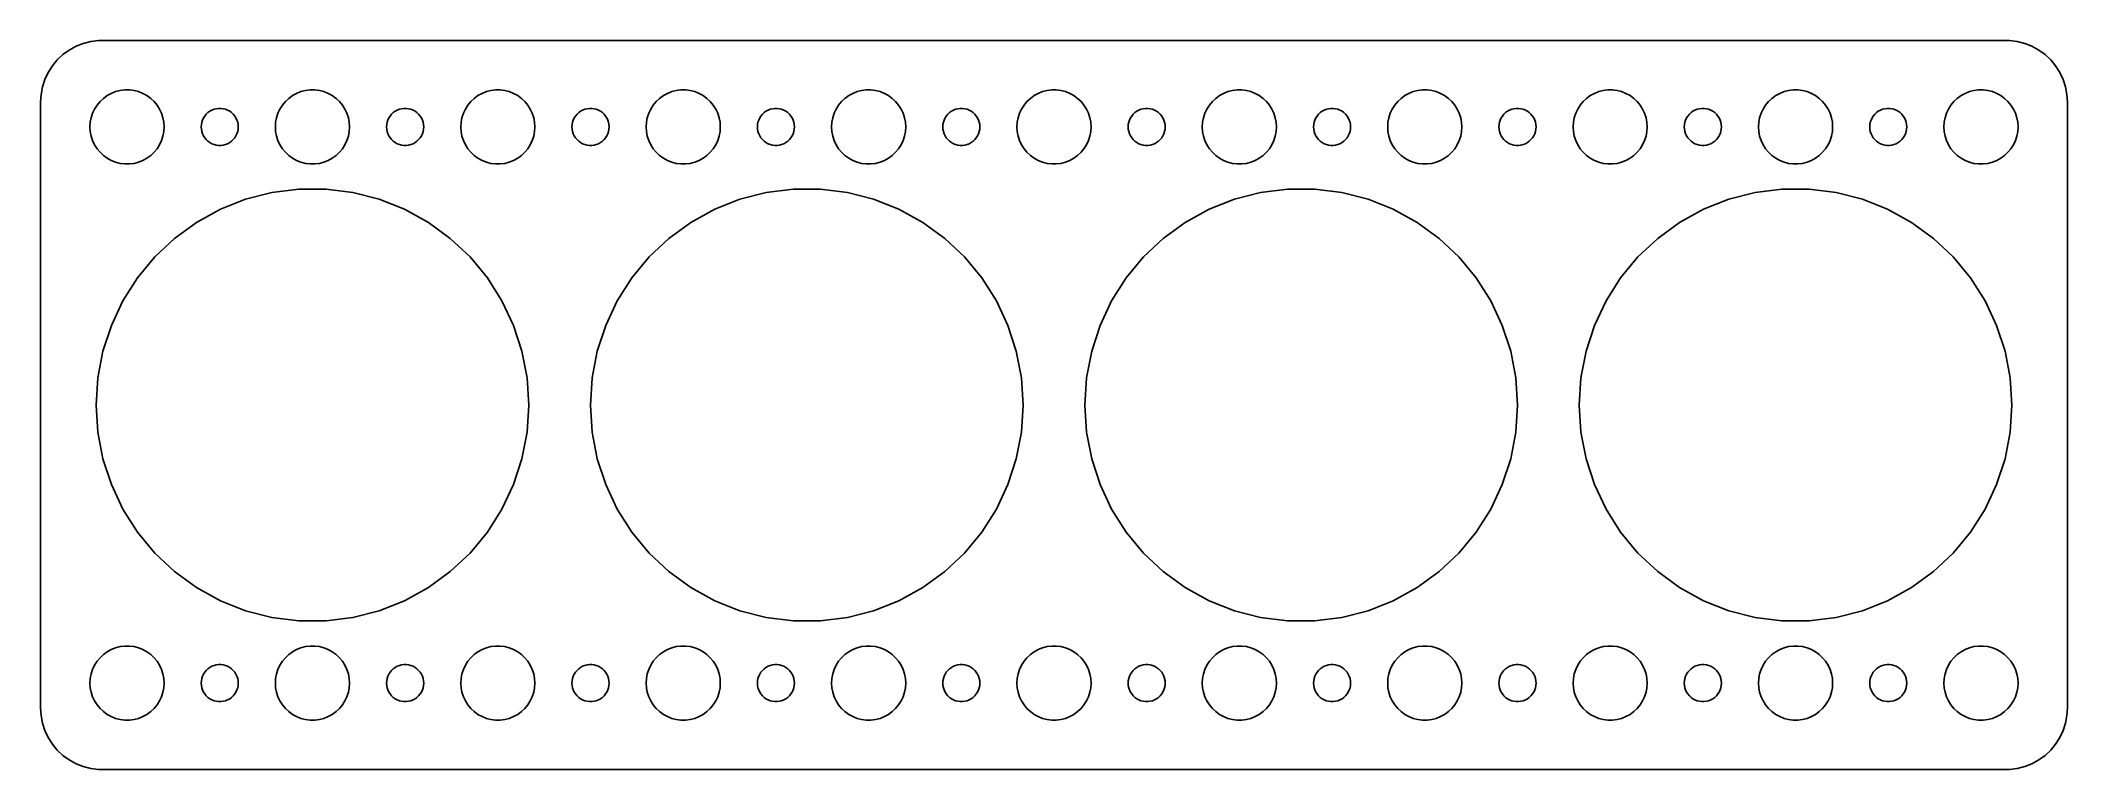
# Model space of a CAD drawing. Header units: metres. Extents: x -82 to 82, y -29 to 29.
import ezdxf

# ---------------------------------------------------------------- set-up
doc = ezdxf.new("R2010")
doc.units = ezdxf.units.M

msp = doc.modelspace()

# ---------------------------------------------------------------- linework, layer by layer
for p, q in [((-80.6448, 27.9227), (-81.0451, 27.4389)), ((-80.1871, 28.3526), (-80.6448, 27.9227)), ((-79.6791, 28.7216), (-80.1871, 28.3526)), ((-79.1289, 29.0241), (-79.6791, 28.7216)), ((-78.5451, 29.2553), (-79.1289, 29.0241)), ((-77.9369, 29.4114), (-78.5451, 29.2553)), ((-77.3139, 29.4901), (-77.9369, 29.4114)), ((77.3139, 29.4901), (-77.3139, 29.4901)), ((77.9369, 29.4114), (77.3139, 29.4901)), ((78.5451, 29.2553), (77.9369, 29.4114)), ((79.1289, 29.0241), (78.5451, 29.2553)), ((79.6791, 28.7216), (79.1289, 29.0241)), ((80.1871, 28.3526), (79.6791, 28.7216)), ((80.6448, 27.9227), (80.1871, 28.3526)), ((81.0451, 27.4389), (80.6448, 27.9227)), ((-81.6489, 26.3406), (-81.8429, 25.7434)), ((-81.3815, 26.9088), (-81.6489, 26.3406)), ((-81.0451, 27.4389), (-81.3815, 26.9088)), ((81.3815, 26.9088), (81.0451, 27.4389)), ((81.6489, 26.3406), (81.3815, 26.9088)), ((81.8429, 25.7434), (81.6489, 26.3406)), ((-81.9606, 25.1267), (-82, 24.5)), ((-81.8429, 25.7434), (-81.9606, 25.1267)), ((-77.1869, 24.5536), (-76.9123, 24.8115)), ((-76.9123, 24.8115), (-76.6075, 25.033)), ((-76.6075, 25.033), (-76.2773, 25.2145)), ((-76.2773, 25.2145), (-75.927, 25.3532)), ((-75.927, 25.3532), (-75.5621, 25.4469)), ((-75.5621, 25.4469), (-75.1884, 25.4941)), ((-75.1884, 25.4941), (-74.8116, 25.4941)), ((-74.8116, 25.4941), (-74.4379, 25.4469)), ((-74.4379, 25.4469), (-74.073, 25.3532)), ((-74.073, 25.3532), (-73.7227, 25.2145)), ((-73.7227, 25.2145), (-73.3925, 25.033)), ((-73.3925, 25.033), (-73.0877, 24.8115)), ((-73.0877, 24.8115), (-72.8131, 24.5536)), ((-62.1869, 24.5536), (-61.9123, 24.8115)), ((-61.9123, 24.8115), (-61.6075, 25.033)), ((-61.6075, 25.033), (-61.2773, 25.2145)), ((-61.2773, 25.2145), (-60.927, 25.3532)), ((-60.927, 25.3532), (-60.5621, 25.4469)), ((-60.5621, 25.4469), (-60.1884, 25.4941)), ((-60.1884, 25.4941), (-59.8116, 25.4941)), ((-59.8116, 25.4941), (-59.4379, 25.4469)), ((-59.4379, 25.4469), (-59.0729, 25.3532)), ((-59.0729, 25.3532), (-58.7227, 25.2145)), ((-58.7227, 25.2145), (-58.3925, 25.033)), ((-58.3925, 25.033), (-58.0877, 24.8115)), ((-58.0877, 24.8115), (-57.8131, 24.5536)), ((-47.1869, 24.5536), (-46.9123, 24.8115)), ((-46.9123, 24.8115), (-46.6075, 25.033)), ((-46.6075, 25.033), (-46.2773, 25.2145)), ((-46.2773, 25.2145), (-45.927, 25.3532)), ((-45.927, 25.3532), (-45.5621, 25.4469)), ((-45.5621, 25.4469), (-45.1884, 25.4941)), ((-45.1884, 25.4941), (-44.8116, 25.4941)), ((-44.8116, 25.4941), (-44.4379, 25.4469)), ((-44.4379, 25.4469), (-44.0729, 25.3532)), ((-44.0729, 25.3532), (-43.7227, 25.2145)), ((-43.7227, 25.2145), (-43.3925, 25.033)), ((-43.3925, 25.033), (-43.0877, 24.8115)), ((-43.0877, 24.8115), (-42.8131, 24.5536)), ((-32.1869, 24.5536), (-31.9123, 24.8115)), ((-31.9123, 24.8115), (-31.6075, 25.033)), ((-31.6075, 25.033), (-31.2773, 25.2145)), ((-31.2773, 25.2145), (-30.927, 25.3532)), ((-30.927, 25.3532), (-30.5621, 25.4469)), ((-30.5621, 25.4469), (-30.1884, 25.4941)), ((-30.1884, 25.4941), (-29.8116, 25.4941)), ((-29.8116, 25.4941), (-29.4379, 25.4469)), ((-29.4379, 25.4469), (-29.0729, 25.3532)), ((-29.0729, 25.3532), (-28.7227, 25.2145)), ((-28.7227, 25.2145), (-28.3925, 25.033)), ((-28.3925, 25.033), (-28.0877, 24.8115)), ((-28.0877, 24.8115), (-27.8131, 24.5536)), ((-17.1869, 24.5536), (-16.9123, 24.8115)), ((-16.9123, 24.8115), (-16.6075, 25.033)), ((-16.6075, 25.033), (-16.2773, 25.2145)), ((-16.2773, 25.2145), (-15.927, 25.3532)), ((-15.927, 25.3532), (-15.5621, 25.4469)), ((-15.5621, 25.4469), (-15.1884, 25.4941)), ((-15.1884, 25.4941), (-14.8116, 25.4941)), ((-14.8116, 25.4941), (-14.4379, 25.4469)), ((-14.4379, 25.4469), (-14.0729, 25.3532)), ((-14.0729, 25.3532), (-13.7227, 25.2145)), ((-13.7227, 25.2145), (-13.3925, 25.033)), ((-13.3925, 25.033), (-13.0877, 24.8115)), ((-13.0877, 24.8115), (-12.8131, 24.5536)), ((-2.1869, 24.5536), (-1.91226, 24.8115)), ((-1.91226, 24.8115), (-1.60747, 25.033)), ((-1.60747, 25.033), (-1.27733, 25.2145)), ((-1.27733, 25.2145), (-0.92705, 25.3532)), ((-0.92705, 25.3532), (-0.56213, 25.4469)), ((-0.56213, 25.4469), (-0.18837, 25.4941)), ((-0.18837, 25.4941), (0.18837, 25.4941)), ((0.18837, 25.4941), (0.56213, 25.4469)), ((0.56213, 25.4469), (0.92705, 25.3532)), ((0.92705, 25.3532), (1.27733, 25.2145)), ((1.27733, 25.2145), (1.60747, 25.033)), ((1.60747, 25.033), (1.91226, 24.8115)), ((1.91226, 24.8115), (2.1869, 24.5536)), ((12.8131, 24.5536), (13.0877, 24.8115)), ((13.0877, 24.8115), (13.3925, 25.033)), ((13.3925, 25.033), (13.7227, 25.2145)), ((13.7227, 25.2145), (14.0729, 25.3532)), ((14.0729, 25.3532), (14.4379, 25.4469)), ((14.4379, 25.4469), (14.8116, 25.4941)), ((14.8116, 25.4941), (15.1884, 25.4941)), ((15.1884, 25.4941), (15.5621, 25.4469)), ((15.5621, 25.4469), (15.927, 25.3532)), ((15.927, 25.3532), (16.2773, 25.2145)), ((16.2773, 25.2145), (16.6075, 25.033)), ((16.6075, 25.033), (16.9123, 24.8115)), ((16.9123, 24.8115), (17.1869, 24.5536)), ((27.8131, 24.5536), (28.0877, 24.8115)), ((28.0877, 24.8115), (28.3925, 25.033)), ((28.3925, 25.033), (28.7227, 25.2145)), ((28.7227, 25.2145), (29.0729, 25.3532)), ((29.0729, 25.3532), (29.4379, 25.4469)), ((29.4379, 25.4469), (29.8116, 25.4941)), ((29.8116, 25.4941), (30.1884, 25.4941)), ((30.1884, 25.4941), (30.5621, 25.4469)), ((30.5621, 25.4469), (30.927, 25.3532)), ((30.927, 25.3532), (31.2773, 25.2145)), ((31.2773, 25.2145), (31.6075, 25.033)), ((31.6075, 25.033), (31.9123, 24.8115)), ((31.9123, 24.8115), (32.1869, 24.5536)), ((42.8131, 24.5536), (43.0877, 24.8115)), ((43.0877, 24.8115), (43.3925, 25.033)), ((43.3925, 25.033), (43.7227, 25.2145)), ((43.7227, 25.2145), (44.0729, 25.3532)), ((44.0729, 25.3532), (44.4379, 25.4469)), ((44.4379, 25.4469), (44.8116, 25.4941)), ((44.8116, 25.4941), (45.1884, 25.4941)), ((45.1884, 25.4941), (45.5621, 25.4469)), ((45.5621, 25.4469), (45.927, 25.3532)), ((45.927, 25.3532), (46.2773, 25.2145)), ((46.2773, 25.2145), (46.6075, 25.033)), ((46.6075, 25.033), (46.9123, 24.8115)), ((46.9123, 24.8115), (47.1869, 24.5536)), ((57.8131, 24.5536), (58.0877, 24.8115)), ((58.0877, 24.8115), (58.3925, 25.033)), ((58.3925, 25.033), (58.7227, 25.2145)), ((58.7227, 25.2145), (59.0729, 25.3532)), ((59.0729, 25.3532), (59.4379, 25.4469)), ((59.4379, 25.4469), (59.8116, 25.4941)), ((59.8116, 25.4941), (60.1884, 25.4941)), ((60.1884, 25.4941), (60.5621, 25.4469)), ((60.5621, 25.4469), (60.927, 25.3532)), ((60.927, 25.3532), (61.2773, 25.2145)), ((61.2773, 25.2145), (61.6075, 25.033)), ((61.6075, 25.033), (61.9123, 24.8115)), ((61.9123, 24.8115), (62.1869, 24.5536)), ((72.8131, 24.5536), (73.0877, 24.8115)), ((73.0877, 24.8115), (73.3925, 25.033)), ((73.3925, 25.033), (73.7227, 25.2145)), ((73.7227, 25.2145), (74.073, 25.3532)), ((74.073, 25.3532), (74.4379, 25.4469)), ((74.4379, 25.4469), (74.8116, 25.4941)), ((74.8116, 25.4941), (75.1884, 25.4941)), ((75.1884, 25.4941), (75.5621, 25.4469)), ((75.5621, 25.4469), (75.927, 25.3532)), ((75.927, 25.3532), (76.2773, 25.2145)), ((76.2773, 25.2145), (76.6075, 25.033)), ((76.6075, 25.033), (76.9123, 24.8115)), ((76.9123, 24.8115), (77.1869, 24.5536)), ((81.9606, 25.1267), (81.8429, 25.7434)), ((82, 24.5), (81.9606, 25.1267)), ((-82, 24.5), (-82, -24.5)), ((-77.9763, 22.876), (-77.9057, 23.2461)), ((-77.9057, 23.2461), (-77.7893, 23.6044)), ((-77.7893, 23.6044), (-77.6289, 23.9453)), ((-77.6289, 23.9453), (-77.427, 24.2634)), ((-77.427, 24.2634), (-77.1869, 24.5536)), ((-72.8131, 24.5536), (-72.573, 24.2634)), ((-72.573, 24.2634), (-72.3711, 23.9453)), ((-72.3711, 23.9453), (-72.2107, 23.6044)), ((-72.2107, 23.6044), (-72.0943, 23.2461)), ((-72.0943, 23.2461), (-72.0237, 22.876)), ((-68.9529, 22.873), (-68.8947, 23.0522)), ((-68.8947, 23.0522), (-68.8145, 23.2226)), ((-68.8145, 23.2226), (-68.7135, 23.3817)), ((-68.7135, 23.3817), (-68.5934, 23.5268)), ((-68.5934, 23.5268), (-68.4561, 23.6558)), ((-68.4561, 23.6558), (-68.3037, 23.7665)), ((-68.3037, 23.7665), (-68.1387, 23.8572)), ((-68.1387, 23.8572), (-67.9635, 23.9266)), ((-67.9635, 23.9266), (-67.7811, 23.9734)), ((-67.7811, 23.9734), (-67.5942, 23.997)), ((-67.5942, 23.997), (-67.4058, 23.997)), ((-67.4058, 23.997), (-67.2189, 23.9734)), ((-67.2189, 23.9734), (-67.0365, 23.9266)), ((-67.0365, 23.9266), (-66.8613, 23.8572)), ((-66.8613, 23.8572), (-66.6963, 23.7665)), ((-66.6963, 23.7665), (-66.5439, 23.6558)), ((-66.5439, 23.6558), (-66.4065, 23.5268)), ((-66.4065, 23.5268), (-66.2865, 23.3817)), ((-66.2865, 23.3817), (-66.1855, 23.2226)), ((-66.1855, 23.2226), (-66.1053, 23.0522)), ((-66.1053, 23.0522), (-66.0471, 22.873)), ((-62.9763, 22.876), (-62.9057, 23.2461)), ((-62.9057, 23.2461), (-62.7893, 23.6044)), ((-62.7893, 23.6044), (-62.6289, 23.9453)), ((-62.6289, 23.9453), (-62.427, 24.2634)), ((-62.427, 24.2634), (-62.1869, 24.5536)), ((-57.8131, 24.5536), (-57.5729, 24.2634)), ((-57.5729, 24.2634), (-57.3711, 23.9453)), ((-57.3711, 23.9453), (-57.2107, 23.6044)), ((-57.2107, 23.6044), (-57.0942, 23.2461)), ((-57.0942, 23.2461), (-57.0237, 22.876)), ((-53.9529, 22.873), (-53.8947, 23.0522)), ((-53.8947, 23.0522), (-53.8145, 23.2226)), ((-53.8145, 23.2226), (-53.7135, 23.3817)), ((-53.7135, 23.3817), (-53.5934, 23.5268)), ((-53.5934, 23.5268), (-53.4561, 23.6558)), ((-53.4561, 23.6558), (-53.3037, 23.7665)), ((-53.3037, 23.7665), (-53.1387, 23.8572)), ((-53.1387, 23.8572), (-52.9635, 23.9266)), ((-52.9635, 23.9266), (-52.7811, 23.9734)), ((-52.7811, 23.9734), (-52.5942, 23.997)), ((-52.5942, 23.997), (-52.4058, 23.997)), ((-52.4058, 23.997), (-52.2189, 23.9734)), ((-52.2189, 23.9734), (-52.0365, 23.9266)), ((-52.0365, 23.9266), (-51.8613, 23.8572)), ((-51.8613, 23.8572), (-51.6963, 23.7665)), ((-51.6963, 23.7665), (-51.5439, 23.6558)), ((-51.5439, 23.6558), (-51.4065, 23.5268)), ((-51.4065, 23.5268), (-51.2865, 23.3817)), ((-51.2865, 23.3817), (-51.1855, 23.2226)), ((-51.1855, 23.2226), (-51.1053, 23.0522)), ((-51.1053, 23.0522), (-51.0471, 22.873)), ((-47.9763, 22.876), (-47.9057, 23.2461)), ((-47.9057, 23.2461), (-47.7893, 23.6044)), ((-47.7893, 23.6044), (-47.6289, 23.9453)), ((-47.6289, 23.9453), (-47.427, 24.2634)), ((-47.427, 24.2634), (-47.1869, 24.5536)), ((-42.8131, 24.5536), (-42.5729, 24.2634)), ((-42.5729, 24.2634), (-42.3711, 23.9453)), ((-42.3711, 23.9453), (-42.2107, 23.6044)), ((-42.2107, 23.6044), (-42.0942, 23.2461)), ((-42.0942, 23.2461), (-42.0237, 22.876)), ((-38.9529, 22.873), (-38.8947, 23.0522)), ((-38.8947, 23.0522), (-38.8145, 23.2226)), ((-38.8145, 23.2226), (-38.7135, 23.3817)), ((-38.7135, 23.3817), (-38.5934, 23.5268)), ((-38.5934, 23.5268), (-38.4561, 23.6558)), ((-38.4561, 23.6558), (-38.3037, 23.7665)), ((-38.3037, 23.7665), (-38.1387, 23.8572)), ((-38.1387, 23.8572), (-37.9635, 23.9266)), ((-37.9635, 23.9266), (-37.7811, 23.9734)), ((-37.7811, 23.9734), (-37.5942, 23.997)), ((-37.5942, 23.997), (-37.4058, 23.997)), ((-37.4058, 23.997), (-37.2189, 23.9734)), ((-37.2189, 23.9734), (-37.0365, 23.9266)), ((-37.0365, 23.9266), (-36.8613, 23.8572)), ((-36.8613, 23.8572), (-36.6963, 23.7665)), ((-36.6963, 23.7665), (-36.5439, 23.6558)), ((-36.5439, 23.6558), (-36.4065, 23.5268)), ((-36.4065, 23.5268), (-36.2865, 23.3817)), ((-36.2865, 23.3817), (-36.1855, 23.2226)), ((-36.1855, 23.2226), (-36.1053, 23.0522)), ((-36.1053, 23.0522), (-36.0471, 22.873)), ((-32.9763, 22.876), (-32.9057, 23.2461)), ((-32.9057, 23.2461), (-32.7893, 23.6044)), ((-32.7893, 23.6044), (-32.6289, 23.9453)), ((-32.6289, 23.9453), (-32.427, 24.2634)), ((-32.427, 24.2634), (-32.1869, 24.5536)), ((-27.8131, 24.5536), (-27.5729, 24.2634)), ((-27.5729, 24.2634), (-27.3711, 23.9453)), ((-27.3711, 23.9453), (-27.2107, 23.6044)), ((-27.2107, 23.6044), (-27.0942, 23.2461)), ((-27.0942, 23.2461), (-27.0237, 22.876)), ((-23.9529, 22.873), (-23.8947, 23.0522)), ((-23.8947, 23.0522), (-23.8145, 23.2226)), ((-23.8145, 23.2226), (-23.7135, 23.3817)), ((-23.7135, 23.3817), (-23.5934, 23.5268)), ((-23.5934, 23.5268), (-23.4561, 23.6558)), ((-23.4561, 23.6558), (-23.3037, 23.7665)), ((-23.3037, 23.7665), (-23.1387, 23.8572)), ((-23.1387, 23.8572), (-22.9635, 23.9266)), ((-22.9635, 23.9266), (-22.7811, 23.9734)), ((-22.7811, 23.9734), (-22.5942, 23.997)), ((-22.5942, 23.997), (-22.4058, 23.997)), ((-22.4058, 23.997), (-22.2189, 23.9734)), ((-22.2189, 23.9734), (-22.0365, 23.9266)), ((-22.0365, 23.9266), (-21.8613, 23.8572)), ((-21.8613, 23.8572), (-21.6963, 23.7665)), ((-21.6963, 23.7665), (-21.5439, 23.6558)), ((-21.5439, 23.6558), (-21.4065, 23.5268)), ((-21.4065, 23.5268), (-21.2865, 23.3817)), ((-21.2865, 23.3817), (-21.1855, 23.2226)), ((-21.1855, 23.2226), (-21.1053, 23.0522)), ((-21.1053, 23.0522), (-21.0471, 22.873)), ((-17.9763, 22.876), (-17.9057, 23.2461)), ((-17.9057, 23.2461), (-17.7893, 23.6044)), ((-17.7893, 23.6044), (-17.6289, 23.9453)), ((-17.6289, 23.9453), (-17.427, 24.2634)), ((-17.427, 24.2634), (-17.1869, 24.5536)), ((-12.8131, 24.5536), (-12.5729, 24.2634)), ((-12.5729, 24.2634), (-12.3711, 23.9453)), ((-12.3711, 23.9453), (-12.2107, 23.6044)), ((-12.2107, 23.6044), (-12.0942, 23.2461)), ((-12.0942, 23.2461), (-12.0237, 22.876)), ((-8.95287, 22.873), (-8.89465, 23.0522)), ((-8.89465, 23.0522), (-8.81445, 23.2226)), ((-8.81445, 23.2226), (-8.71352, 23.3817)), ((-8.71352, 23.3817), (-8.59344, 23.5268)), ((-8.59344, 23.5268), (-8.45613, 23.6558)), ((-8.45613, 23.6558), (-8.30373, 23.7665)), ((-8.30373, 23.7665), (-8.13866, 23.8572)), ((-8.13866, 23.8572), (-7.96352, 23.9266)), ((-7.96352, 23.9266), (-7.78107, 23.9734)), ((-7.78107, 23.9734), (-7.59418, 23.997)), ((-7.59418, 23.997), (-7.40581, 23.997)), ((-7.40581, 23.997), (-7.21892, 23.9734)), ((-7.21892, 23.9734), (-7.03647, 23.9266)), ((-7.03647, 23.9266), (-6.86133, 23.8572)), ((-6.86133, 23.8572), (-6.69626, 23.7665)), ((-6.69626, 23.7665), (-6.54385, 23.6558)), ((-6.54385, 23.6558), (-6.40654, 23.5268)), ((-6.40654, 23.5268), (-6.28647, 23.3817)), ((-6.28647, 23.3817), (-6.18553, 23.2226)), ((-6.18553, 23.2226), (-6.10533, 23.0522)), ((-6.10533, 23.0522), (-6.04712, 22.873)), ((-2.97633, 22.876), (-2.90575, 23.2461)), ((-2.90575, 23.2461), (-2.78932, 23.6044)), ((-2.78932, 23.6044), (-2.62891, 23.9453)), ((-2.62891, 23.9453), (-2.42705, 24.2634)), ((-2.42705, 24.2634), (-2.1869, 24.5536)), ((2.1869, 24.5536), (2.42705, 24.2634)), ((2.42705, 24.2634), (2.62891, 23.9453)), ((2.62891, 23.9453), (2.78932, 23.6044)), ((2.78932, 23.6044), (2.90575, 23.2461)), ((2.90575, 23.2461), (2.97633, 22.876)), ((6.04712, 22.873), (6.10533, 23.0522)), ((6.10533, 23.0522), (6.18553, 23.2226)), ((6.18553, 23.2226), (6.28647, 23.3817)), ((6.28647, 23.3817), (6.40654, 23.5268)), ((6.40654, 23.5268), (6.54385, 23.6558)), ((6.54385, 23.6558), (6.69626, 23.7665)), ((6.69626, 23.7665), (6.86133, 23.8572)), ((6.86133, 23.8572), (7.03647, 23.9266)), ((7.03647, 23.9266), (7.21892, 23.9734)), ((7.21892, 23.9734), (7.40581, 23.997)), ((7.40581, 23.997), (7.59418, 23.997)), ((7.59418, 23.997), (7.78107, 23.9734)), ((7.78107, 23.9734), (7.96352, 23.9266)), ((7.96352, 23.9266), (8.13866, 23.8572)), ((8.13866, 23.8572), (8.30373, 23.7665)), ((8.30373, 23.7665), (8.45613, 23.6558)), ((8.45613, 23.6558), (8.59344, 23.5268)), ((8.59344, 23.5268), (8.71352, 23.3817)), ((8.71352, 23.3817), (8.81445, 23.2226)), ((8.81445, 23.2226), (8.89465, 23.0522)), ((8.89465, 23.0522), (8.95287, 22.873)), ((12.0237, 22.876), (12.0942, 23.2461)), ((12.0942, 23.2461), (12.2107, 23.6044)), ((12.2107, 23.6044), (12.3711, 23.9453)), ((12.3711, 23.9453), (12.5729, 24.2634)), ((12.5729, 24.2634), (12.8131, 24.5536)), ((17.1869, 24.5536), (17.427, 24.2634)), ((17.427, 24.2634), (17.6289, 23.9453)), ((17.6289, 23.9453), (17.7893, 23.6044)), ((17.7893, 23.6044), (17.9057, 23.2461)), ((17.9057, 23.2461), (17.9763, 22.876)), ((21.0471, 22.873), (21.1053, 23.0522)), ((21.1053, 23.0522), (21.1855, 23.2226)), ((21.1855, 23.2226), (21.2865, 23.3817)), ((21.2865, 23.3817), (21.4065, 23.5268)), ((21.4065, 23.5268), (21.5439, 23.6558)), ((21.5439, 23.6558), (21.6963, 23.7665)), ((21.6963, 23.7665), (21.8613, 23.8572)), ((21.8613, 23.8572), (22.0365, 23.9266)), ((22.0365, 23.9266), (22.2189, 23.9734)), ((22.2189, 23.9734), (22.4058, 23.997)), ((22.4058, 23.997), (22.5942, 23.997)), ((22.5942, 23.997), (22.7811, 23.9734)), ((22.7811, 23.9734), (22.9635, 23.9266)), ((22.9635, 23.9266), (23.1387, 23.8572)), ((23.1387, 23.8572), (23.3037, 23.7665)), ((23.3037, 23.7665), (23.4561, 23.6558)), ((23.4561, 23.6558), (23.5934, 23.5268)), ((23.5934, 23.5268), (23.7135, 23.3817)), ((23.7135, 23.3817), (23.8145, 23.2226)), ((23.8145, 23.2226), (23.8947, 23.0522)), ((23.8947, 23.0522), (23.9529, 22.873)), ((27.0237, 22.876), (27.0942, 23.2461)), ((27.0942, 23.2461), (27.2107, 23.6044)), ((27.2107, 23.6044), (27.3711, 23.9453)), ((27.3711, 23.9453), (27.5729, 24.2634)), ((27.5729, 24.2634), (27.8131, 24.5536)), ((32.1869, 24.5536), (32.427, 24.2634)), ((32.427, 24.2634), (32.6289, 23.9453)), ((32.6289, 23.9453), (32.7893, 23.6044)), ((32.7893, 23.6044), (32.9057, 23.2461)), ((32.9057, 23.2461), (32.9763, 22.876)), ((36.0471, 22.873), (36.1053, 23.0522)), ((36.1053, 23.0522), (36.1855, 23.2226)), ((36.1855, 23.2226), (36.2865, 23.3817)), ((36.2865, 23.3817), (36.4065, 23.5268)), ((36.4065, 23.5268), (36.5439, 23.6558)), ((36.5439, 23.6558), (36.6963, 23.7665)), ((36.6963, 23.7665), (36.8613, 23.8572)), ((36.8613, 23.8572), (37.0365, 23.9266)), ((37.0365, 23.9266), (37.2189, 23.9734)), ((37.2189, 23.9734), (37.4058, 23.997)), ((37.4058, 23.997), (37.5942, 23.997)), ((37.5942, 23.997), (37.7811, 23.9734)), ((37.7811, 23.9734), (37.9635, 23.9266)), ((37.9635, 23.9266), (38.1387, 23.8572)), ((38.1387, 23.8572), (38.3037, 23.7665)), ((38.3037, 23.7665), (38.4561, 23.6558)), ((38.4561, 23.6558), (38.5934, 23.5268)), ((38.5934, 23.5268), (38.7135, 23.3817)), ((38.7135, 23.3817), (38.8145, 23.2226)), ((38.8145, 23.2226), (38.8947, 23.0522)), ((38.8947, 23.0522), (38.9529, 22.873)), ((42.0237, 22.876), (42.0942, 23.2461)), ((42.0942, 23.2461), (42.2107, 23.6044)), ((42.2107, 23.6044), (42.3711, 23.9453)), ((42.3711, 23.9453), (42.5729, 24.2634)), ((42.5729, 24.2634), (42.8131, 24.5536)), ((47.1869, 24.5536), (47.427, 24.2634)), ((47.427, 24.2634), (47.6289, 23.9453)), ((47.6289, 23.9453), (47.7893, 23.6044)), ((47.7893, 23.6044), (47.9057, 23.2461)), ((47.9057, 23.2461), (47.9763, 22.876)), ((51.0471, 22.873), (51.1053, 23.0522)), ((51.1053, 23.0522), (51.1855, 23.2226)), ((51.1855, 23.2226), (51.2865, 23.3817)), ((51.2865, 23.3817), (51.4065, 23.5268)), ((51.4065, 23.5268), (51.5439, 23.6558)), ((51.5439, 23.6558), (51.6963, 23.7665)), ((51.6963, 23.7665), (51.8613, 23.8572)), ((51.8613, 23.8572), (52.0365, 23.9266)), ((52.0365, 23.9266), (52.2189, 23.9734)), ((52.2189, 23.9734), (52.4058, 23.997)), ((52.4058, 23.997), (52.5942, 23.997)), ((52.5942, 23.997), (52.7811, 23.9734)), ((52.7811, 23.9734), (52.9635, 23.9266)), ((52.9635, 23.9266), (53.1387, 23.8572)), ((53.1387, 23.8572), (53.3037, 23.7665)), ((53.3037, 23.7665), (53.4561, 23.6558)), ((53.4561, 23.6558), (53.5934, 23.5268)), ((53.5934, 23.5268), (53.7135, 23.3817)), ((53.7135, 23.3817), (53.8145, 23.2226)), ((53.8145, 23.2226), (53.8947, 23.0522)), ((53.8947, 23.0522), (53.9529, 22.873)), ((57.0237, 22.876), (57.0942, 23.2461)), ((57.0942, 23.2461), (57.2107, 23.6044)), ((57.2107, 23.6044), (57.3711, 23.9453)), ((57.3711, 23.9453), (57.5729, 24.2634)), ((57.5729, 24.2634), (57.8131, 24.5536)), ((62.1869, 24.5536), (62.427, 24.2634)), ((62.427, 24.2634), (62.6289, 23.9453)), ((62.6289, 23.9453), (62.7893, 23.6044)), ((62.7893, 23.6044), (62.9057, 23.2461)), ((62.9057, 23.2461), (62.9763, 22.876)), ((66.0471, 22.873), (66.1053, 23.0522)), ((66.1053, 23.0522), (66.1855, 23.2226)), ((66.1855, 23.2226), (66.2865, 23.3817)), ((66.2865, 23.3817), (66.4065, 23.5268)), ((66.4065, 23.5268), (66.5439, 23.6558)), ((66.5439, 23.6558), (66.6963, 23.7665)), ((66.6963, 23.7665), (66.8613, 23.8572)), ((66.8613, 23.8572), (67.0365, 23.9266)), ((67.0365, 23.9266), (67.2189, 23.9734)), ((67.2189, 23.9734), (67.4058, 23.997)), ((67.4058, 23.997), (67.5942, 23.997)), ((67.5942, 23.997), (67.7811, 23.9734)), ((67.7811, 23.9734), (67.9635, 23.9266)), ((67.9635, 23.9266), (68.1387, 23.8572)), ((68.1387, 23.8572), (68.3037, 23.7665)), ((68.3037, 23.7665), (68.4561, 23.6558)), ((68.4561, 23.6558), (68.5934, 23.5268)), ((68.5934, 23.5268), (68.7135, 23.3817)), ((68.7135, 23.3817), (68.8145, 23.2226)), ((68.8145, 23.2226), (68.8947, 23.0522)), ((68.8947, 23.0522), (68.9529, 22.873)), ((72.0237, 22.876), (72.0943, 23.2461)), ((72.0943, 23.2461), (72.2107, 23.6044)), ((72.2107, 23.6044), (72.3711, 23.9453)), ((72.3711, 23.9453), (72.573, 24.2634)), ((72.573, 24.2634), (72.8131, 24.5536)), ((77.1869, 24.5536), (77.427, 24.2634)), ((77.427, 24.2634), (77.6289, 23.9453)), ((77.6289, 23.9453), (77.7893, 23.6044)), ((77.7893, 23.6044), (77.9057, 23.2461)), ((77.9057, 23.2461), (77.9763, 22.876)), ((82, -24.5), (82, 24.5)), ((-78, 22.5), (-77.9763, 22.876)), ((-77.9763, 22.124), (-78, 22.5)), ((-77.9057, 21.7539), (-77.9763, 22.124)), ((-77.7893, 21.3956), (-77.9057, 21.7539)), ((-77.6289, 21.0547), (-77.7893, 21.3956)), ((-72.2107, 21.3956), (-72.3711, 21.0547)), ((-72.0943, 21.7539), (-72.2107, 21.3956)), ((-72.0237, 22.124), (-72.0943, 21.7539)), ((-72.0237, 22.876), (-72, 22.5)), ((-72, 22.5), (-72.0237, 22.124)), ((-69, 22.5), (-68.9882, 22.688)), ((-68.9882, 22.312), (-69, 22.5)), ((-68.9882, 22.688), (-68.9529, 22.873)), ((-68.9529, 22.127), (-68.9882, 22.312)), ((-68.8947, 21.9478), (-68.9529, 22.127)), ((-68.8145, 21.7774), (-68.8947, 21.9478)), ((-68.7135, 21.6183), (-68.8145, 21.7774)), ((-68.5934, 21.4732), (-68.7135, 21.6183)), ((-68.4561, 21.3442), (-68.5934, 21.4732)), ((-68.3037, 21.2335), (-68.4561, 21.3442)), ((-66.5439, 21.3442), (-66.6963, 21.2335)), ((-66.4065, 21.4732), (-66.5439, 21.3442)), ((-66.2865, 21.6183), (-66.4065, 21.4732)), ((-66.1855, 21.7774), (-66.2865, 21.6183)), ((-66.1053, 21.9478), (-66.1855, 21.7774)), ((-66.0471, 22.127), (-66.1053, 21.9478)), ((-66.0471, 22.873), (-66.0118, 22.688)), ((-66.0118, 22.312), (-66.0471, 22.127)), ((-66.0118, 22.688), (-66, 22.5)), ((-66, 22.5), (-66.0118, 22.312)), ((-63, 22.5), (-62.9763, 22.876)), ((-62.9763, 22.124), (-63, 22.5)), ((-62.9057, 21.7539), (-62.9763, 22.124)), ((-62.7893, 21.3956), (-62.9057, 21.7539)), ((-62.6289, 21.0547), (-62.7893, 21.3956)), ((-57.2107, 21.3956), (-57.3711, 21.0547)), ((-57.0942, 21.7539), (-57.2107, 21.3956)), ((-57.0237, 22.124), (-57.0942, 21.7539)), ((-57.0237, 22.876), (-57, 22.5)), ((-57, 22.5), (-57.0237, 22.124)), ((-54, 22.5), (-53.9882, 22.688)), ((-53.9882, 22.312), (-54, 22.5)), ((-53.9882, 22.688), (-53.9529, 22.873)), ((-53.9529, 22.127), (-53.9882, 22.312)), ((-53.8947, 21.9478), (-53.9529, 22.127)), ((-53.8145, 21.7774), (-53.8947, 21.9478)), ((-53.7135, 21.6183), (-53.8145, 21.7774)), ((-53.5934, 21.4732), (-53.7135, 21.6183)), ((-53.4561, 21.3442), (-53.5934, 21.4732)), ((-53.3037, 21.2335), (-53.4561, 21.3442)), ((-51.5439, 21.3442), (-51.6963, 21.2335)), ((-51.4065, 21.4732), (-51.5439, 21.3442)), ((-51.2865, 21.6183), (-51.4065, 21.4732)), ((-51.1855, 21.7774), (-51.2865, 21.6183)), ((-51.1053, 21.9478), (-51.1855, 21.7774)), ((-51.0471, 22.127), (-51.1053, 21.9478)), ((-51.0471, 22.873), (-51.0118, 22.688)), ((-51.0118, 22.312), (-51.0471, 22.127)), ((-51.0118, 22.688), (-51, 22.5)), ((-51, 22.5), (-51.0118, 22.312)), ((-48, 22.5), (-47.9763, 22.876)), ((-47.9763, 22.124), (-48, 22.5)), ((-47.9057, 21.7539), (-47.9763, 22.124)), ((-47.7893, 21.3956), (-47.9057, 21.7539)), ((-47.6289, 21.0547), (-47.7893, 21.3956)), ((-42.2107, 21.3956), (-42.3711, 21.0547)), ((-42.0942, 21.7539), (-42.2107, 21.3956)), ((-42.0237, 22.124), (-42.0942, 21.7539)), ((-42.0237, 22.876), (-42, 22.5)), ((-42, 22.5), (-42.0237, 22.124)), ((-39, 22.5), (-38.9882, 22.688)), ((-38.9882, 22.312), (-39, 22.5)), ((-38.9882, 22.688), (-38.9529, 22.873)), ((-38.9529, 22.127), (-38.9882, 22.312)), ((-38.8947, 21.9478), (-38.9529, 22.127)), ((-38.8145, 21.7774), (-38.8947, 21.9478)), ((-38.7135, 21.6183), (-38.8145, 21.7774)), ((-38.5934, 21.4732), (-38.7135, 21.6183)), ((-38.4561, 21.3442), (-38.5934, 21.4732)), ((-38.3037, 21.2335), (-38.4561, 21.3442)), ((-36.5439, 21.3442), (-36.6963, 21.2335)), ((-36.4065, 21.4732), (-36.5439, 21.3442)), ((-36.2865, 21.6183), (-36.4065, 21.4732)), ((-36.1855, 21.7774), (-36.2865, 21.6183)), ((-36.1053, 21.9478), (-36.1855, 21.7774)), ((-36.0471, 22.127), (-36.1053, 21.9478)), ((-36.0471, 22.873), (-36.0118, 22.688)), ((-36.0118, 22.312), (-36.0471, 22.127)), ((-36.0118, 22.688), (-36, 22.5)), ((-36, 22.5), (-36.0118, 22.312)), ((-33, 22.5), (-32.9763, 22.876)), ((-32.9763, 22.124), (-33, 22.5)), ((-32.9057, 21.7539), (-32.9763, 22.124)), ((-32.7893, 21.3956), (-32.9057, 21.7539)), ((-32.6289, 21.0547), (-32.7893, 21.3956)), ((-27.2107, 21.3956), (-27.3711, 21.0547)), ((-27.0942, 21.7539), (-27.2107, 21.3956)), ((-27.0237, 22.124), (-27.0942, 21.7539)), ((-27.0237, 22.876), (-27, 22.5)), ((-27, 22.5), (-27.0237, 22.124)), ((-24, 22.5), (-23.9882, 22.688)), ((-23.9882, 22.312), (-24, 22.5)), ((-23.9882, 22.688), (-23.9529, 22.873)), ((-23.9529, 22.127), (-23.9882, 22.312)), ((-23.8947, 21.9478), (-23.9529, 22.127)), ((-23.8145, 21.7774), (-23.8947, 21.9478)), ((-23.7135, 21.6183), (-23.8145, 21.7774)), ((-23.5934, 21.4732), (-23.7135, 21.6183)), ((-23.4561, 21.3442), (-23.5934, 21.4732)), ((-23.3037, 21.2335), (-23.4561, 21.3442)), ((-21.5439, 21.3442), (-21.6963, 21.2335)), ((-21.4065, 21.4732), (-21.5439, 21.3442)), ((-21.2865, 21.6183), (-21.4065, 21.4732)), ((-21.1855, 21.7774), (-21.2865, 21.6183)), ((-21.1053, 21.9478), (-21.1855, 21.7774)), ((-21.0471, 22.127), (-21.1053, 21.9478)), ((-21.0471, 22.873), (-21.0118, 22.688)), ((-21.0118, 22.312), (-21.0471, 22.127)), ((-21.0118, 22.688), (-21, 22.5)), ((-21, 22.5), (-21.0118, 22.312)), ((-18, 22.5), (-17.9763, 22.876)), ((-17.9763, 22.124), (-18, 22.5)), ((-17.9057, 21.7539), (-17.9763, 22.124)), ((-17.7893, 21.3956), (-17.9057, 21.7539)), ((-17.6289, 21.0547), (-17.7893, 21.3956)), ((-12.2107, 21.3956), (-12.3711, 21.0547)), ((-12.0942, 21.7539), (-12.2107, 21.3956)), ((-12.0237, 22.124), (-12.0942, 21.7539)), ((-12.0237, 22.876), (-12, 22.5)), ((-12, 22.5), (-12.0237, 22.124)), ((-9, 22.5), (-8.98816, 22.688)), ((-8.98816, 22.312), (-9, 22.5)), ((-8.98816, 22.688), (-8.95287, 22.873)), ((-8.95287, 22.127), (-8.98816, 22.312)), ((-8.89465, 21.9478), (-8.95287, 22.127)), ((-8.81445, 21.7774), (-8.89465, 21.9478)), ((-8.71352, 21.6183), (-8.81445, 21.7774)), ((-8.59344, 21.4732), (-8.71352, 21.6183)), ((-8.45613, 21.3442), (-8.59344, 21.4732)), ((-8.30373, 21.2335), (-8.45613, 21.3442)), ((-6.54385, 21.3442), (-6.69626, 21.2335)), ((-6.40654, 21.4732), (-6.54385, 21.3442)), ((-6.28647, 21.6183), (-6.40654, 21.4732)), ((-6.18553, 21.7774), (-6.28647, 21.6183)), ((-6.10533, 21.9478), (-6.18553, 21.7774)), ((-6.04712, 22.127), (-6.10533, 21.9478)), ((-6.04712, 22.873), (-6.01183, 22.688)), ((-6.01183, 22.312), (-6.04712, 22.127)), ((-6.01183, 22.688), (-6, 22.5)), ((-6, 22.5), (-6.01183, 22.312)), ((-3, 22.5), (-2.97633, 22.876)), ((-2.97633, 22.124), (-3, 22.5)), ((-2.90575, 21.7539), (-2.97633, 22.124)), ((-2.78932, 21.3956), (-2.90575, 21.7539)), ((-2.62891, 21.0547), (-2.78932, 21.3956)), ((2.78932, 21.3956), (2.62891, 21.0547)), ((2.90575, 21.7539), (2.78932, 21.3956)), ((2.97633, 22.124), (2.90575, 21.7539)), ((2.97633, 22.876), (3, 22.5)), ((3, 22.5), (2.97633, 22.124)), ((6, 22.5), (6.01183, 22.688)), ((6.01183, 22.312), (6, 22.5)), ((6.01183, 22.688), (6.04712, 22.873)), ((6.04712, 22.127), (6.01183, 22.312)), ((6.10533, 21.9478), (6.04712, 22.127)), ((6.18553, 21.7774), (6.10533, 21.9478)), ((6.28647, 21.6183), (6.18553, 21.7774)), ((6.40654, 21.4732), (6.28647, 21.6183)), ((6.54385, 21.3442), (6.40654, 21.4732)), ((6.69626, 21.2335), (6.54385, 21.3442)), ((8.45613, 21.3442), (8.30373, 21.2335)), ((8.59344, 21.4732), (8.45613, 21.3442)), ((8.71352, 21.6183), (8.59344, 21.4732)), ((8.81445, 21.7774), (8.71352, 21.6183)), ((8.89465, 21.9478), (8.81445, 21.7774)), ((8.95287, 22.127), (8.89465, 21.9478)), ((8.95287, 22.873), (8.98816, 22.688)), ((8.98816, 22.312), (8.95287, 22.127)), ((8.98816, 22.688), (9, 22.5)), ((9, 22.5), (8.98816, 22.312)), ((12, 22.5), (12.0237, 22.876)), ((12.0237, 22.124), (12, 22.5)), ((12.0942, 21.7539), (12.0237, 22.124)), ((12.2107, 21.3956), (12.0942, 21.7539)), ((12.3711, 21.0547), (12.2107, 21.3956)), ((17.7893, 21.3956), (17.6289, 21.0547)), ((17.9057, 21.7539), (17.7893, 21.3956)), ((17.9763, 22.124), (17.9057, 21.7539)), ((17.9763, 22.876), (18, 22.5)), ((18, 22.5), (17.9763, 22.124)), ((21, 22.5), (21.0118, 22.688)), ((21.0118, 22.312), (21, 22.5)), ((21.0118, 22.688), (21.0471, 22.873)), ((21.0471, 22.127), (21.0118, 22.312)), ((21.1053, 21.9478), (21.0471, 22.127)), ((21.1855, 21.7774), (21.1053, 21.9478)), ((21.2865, 21.6183), (21.1855, 21.7774)), ((21.4065, 21.4732), (21.2865, 21.6183)), ((21.5439, 21.3442), (21.4065, 21.4732)), ((21.6963, 21.2335), (21.5439, 21.3442)), ((23.4561, 21.3442), (23.3037, 21.2335)), ((23.5934, 21.4732), (23.4561, 21.3442)), ((23.7135, 21.6183), (23.5934, 21.4732)), ((23.8145, 21.7774), (23.7135, 21.6183)), ((23.8947, 21.9478), (23.8145, 21.7774)), ((23.9529, 22.127), (23.8947, 21.9478)), ((23.9529, 22.873), (23.9882, 22.688)), ((23.9882, 22.312), (23.9529, 22.127)), ((23.9882, 22.688), (24, 22.5)), ((24, 22.5), (23.9882, 22.312)), ((27, 22.5), (27.0237, 22.876)), ((27.0237, 22.124), (27, 22.5)), ((27.0942, 21.7539), (27.0237, 22.124)), ((27.2107, 21.3956), (27.0942, 21.7539)), ((27.3711, 21.0547), (27.2107, 21.3956)), ((32.7893, 21.3956), (32.6289, 21.0547)), ((32.9057, 21.7539), (32.7893, 21.3956)), ((32.9763, 22.124), (32.9057, 21.7539)), ((32.9763, 22.876), (33, 22.5)), ((33, 22.5), (32.9763, 22.124)), ((36, 22.5), (36.0118, 22.688)), ((36.0118, 22.312), (36, 22.5)), ((36.0118, 22.688), (36.0471, 22.873)), ((36.0471, 22.127), (36.0118, 22.312)), ((36.1053, 21.9478), (36.0471, 22.127)), ((36.1855, 21.7774), (36.1053, 21.9478)), ((36.2865, 21.6183), (36.1855, 21.7774)), ((36.4065, 21.4732), (36.2865, 21.6183)), ((36.5439, 21.3442), (36.4065, 21.4732)), ((36.6963, 21.2335), (36.5439, 21.3442)), ((38.4561, 21.3442), (38.3037, 21.2335)), ((38.5934, 21.4732), (38.4561, 21.3442)), ((38.7135, 21.6183), (38.5934, 21.4732)), ((38.8145, 21.7774), (38.7135, 21.6183)), ((38.8947, 21.9478), (38.8145, 21.7774)), ((38.9529, 22.127), (38.8947, 21.9478)), ((38.9529, 22.873), (38.9882, 22.688)), ((38.9882, 22.312), (38.9529, 22.127)), ((38.9882, 22.688), (39, 22.5)), ((39, 22.5), (38.9882, 22.312)), ((42, 22.5), (42.0237, 22.876)), ((42.0237, 22.124), (42, 22.5)), ((42.0942, 21.7539), (42.0237, 22.124)), ((42.2107, 21.3956), (42.0942, 21.7539)), ((42.3711, 21.0547), (42.2107, 21.3956)), ((47.7893, 21.3956), (47.6289, 21.0547)), ((47.9057, 21.7539), (47.7893, 21.3956)), ((47.9763, 22.124), (47.9057, 21.7539)), ((47.9763, 22.876), (48, 22.5)), ((48, 22.5), (47.9763, 22.124)), ((51, 22.5), (51.0118, 22.688)), ((51.0118, 22.312), (51, 22.5)), ((51.0118, 22.688), (51.0471, 22.873)), ((51.0471, 22.127), (51.0118, 22.312)), ((51.1053, 21.9478), (51.0471, 22.127)), ((51.1855, 21.7774), (51.1053, 21.9478)), ((51.2865, 21.6183), (51.1855, 21.7774)), ((51.4065, 21.4732), (51.2865, 21.6183)), ((51.5439, 21.3442), (51.4065, 21.4732)), ((51.6963, 21.2335), (51.5439, 21.3442)), ((53.4561, 21.3442), (53.3037, 21.2335)), ((53.5934, 21.4732), (53.4561, 21.3442)), ((53.7135, 21.6183), (53.5934, 21.4732)), ((53.8145, 21.7774), (53.7135, 21.6183)), ((53.8947, 21.9478), (53.8145, 21.7774)), ((53.9529, 22.127), (53.8947, 21.9478)), ((53.9529, 22.873), (53.9882, 22.688)), ((53.9882, 22.312), (53.9529, 22.127)), ((53.9882, 22.688), (54, 22.5)), ((54, 22.5), (53.9882, 22.312)), ((57, 22.5), (57.0237, 22.876)), ((57.0237, 22.124), (57, 22.5)), ((57.0942, 21.7539), (57.0237, 22.124)), ((57.2107, 21.3956), (57.0942, 21.7539)), ((57.3711, 21.0547), (57.2107, 21.3956)), ((62.7893, 21.3956), (62.6289, 21.0547)), ((62.9057, 21.7539), (62.7893, 21.3956)), ((62.9763, 22.124), (62.9057, 21.7539)), ((62.9763, 22.876), (63, 22.5)), ((63, 22.5), (62.9763, 22.124)), ((66, 22.5), (66.0118, 22.688)), ((66.0118, 22.312), (66, 22.5)), ((66.0118, 22.688), (66.0471, 22.873)), ((66.0471, 22.127), (66.0118, 22.312)), ((66.1053, 21.9478), (66.0471, 22.127)), ((66.1855, 21.7774), (66.1053, 21.9478)), ((66.2865, 21.6183), (66.1855, 21.7774)), ((66.4065, 21.4732), (66.2865, 21.6183)), ((66.5439, 21.3442), (66.4065, 21.4732)), ((66.6963, 21.2335), (66.5439, 21.3442)), ((68.4561, 21.3442), (68.3037, 21.2335)), ((68.5934, 21.4732), (68.4561, 21.3442)), ((68.7135, 21.6183), (68.5934, 21.4732)), ((68.8145, 21.7774), (68.7135, 21.6183)), ((68.8947, 21.9478), (68.8145, 21.7774)), ((68.9529, 22.127), (68.8947, 21.9478)), ((68.9529, 22.873), (68.9882, 22.688)), ((68.9882, 22.312), (68.9529, 22.127)), ((68.9882, 22.688), (69, 22.5)), ((69, 22.5), (68.9882, 22.312)), ((72, 22.5), (72.0237, 22.876)), ((72.0237, 22.124), (72, 22.5)), ((72.0943, 21.7539), (72.0237, 22.124)), ((72.2107, 21.3956), (72.0943, 21.7539)), ((72.3711, 21.0547), (72.2107, 21.3956)), ((77.7893, 21.3956), (77.6289, 21.0547)), ((77.9057, 21.7539), (77.7893, 21.3956)), ((77.9763, 22.124), (77.9057, 21.7539)), ((77.9763, 22.876), (78, 22.5)), ((78, 22.5), (77.9763, 22.124)), ((-77.427, 20.7366), (-77.6289, 21.0547)), ((-77.1869, 20.4464), (-77.427, 20.7366)), ((-76.9123, 20.1884), (-77.1869, 20.4464)), ((-76.6075, 19.967), (-76.9123, 20.1884)), ((-76.2773, 19.7855), (-76.6075, 19.967)), ((-75.927, 19.6468), (-76.2773, 19.7855)), ((-73.7227, 19.7855), (-74.073, 19.6468)), ((-73.3925, 19.967), (-73.7227, 19.7855)), ((-73.0877, 20.1884), (-73.3925, 19.967)), ((-72.8131, 20.4464), (-73.0877, 20.1884)), ((-72.573, 20.7366), (-72.8131, 20.4464)), ((-72.3711, 21.0547), (-72.573, 20.7366)), ((-68.1387, 21.1427), (-68.3037, 21.2335)), ((-67.9635, 21.0734), (-68.1387, 21.1427)), ((-67.7811, 21.0266), (-67.9635, 21.0734)), ((-67.5942, 21.003), (-67.7811, 21.0266)), ((-67.4058, 21.003), (-67.5942, 21.003)), ((-67.2189, 21.0266), (-67.4058, 21.003)), ((-67.0365, 21.0734), (-67.2189, 21.0266)), ((-66.8613, 21.1427), (-67.0365, 21.0734)), ((-66.6963, 21.2335), (-66.8613, 21.1427)), ((-62.427, 20.7366), (-62.6289, 21.0547)), ((-62.1869, 20.4464), (-62.427, 20.7366)), ((-61.9123, 20.1884), (-62.1869, 20.4464)), ((-61.6075, 19.967), (-61.9123, 20.1884)), ((-61.2773, 19.7855), (-61.6075, 19.967)), ((-60.927, 19.6468), (-61.2773, 19.7855)), ((-58.7227, 19.7855), (-59.0729, 19.6468)), ((-58.3925, 19.967), (-58.7227, 19.7855)), ((-58.0877, 20.1884), (-58.3925, 19.967)), ((-57.8131, 20.4464), (-58.0877, 20.1884)), ((-57.5729, 20.7366), (-57.8131, 20.4464)), ((-57.3711, 21.0547), (-57.5729, 20.7366)), ((-53.1387, 21.1427), (-53.3037, 21.2335)), ((-52.9635, 21.0734), (-53.1387, 21.1427)), ((-52.7811, 21.0266), (-52.9635, 21.0734)), ((-52.5942, 21.003), (-52.7811, 21.0266)), ((-52.4058, 21.003), (-52.5942, 21.003)), ((-52.2189, 21.0266), (-52.4058, 21.003)), ((-52.0365, 21.0734), (-52.2189, 21.0266)), ((-51.8613, 21.1427), (-52.0365, 21.0734)), ((-51.6963, 21.2335), (-51.8613, 21.1427)), ((-47.427, 20.7366), (-47.6289, 21.0547)), ((-47.1869, 20.4464), (-47.427, 20.7366)), ((-46.9123, 20.1884), (-47.1869, 20.4464)), ((-46.6075, 19.967), (-46.9123, 20.1884)), ((-46.2773, 19.7855), (-46.6075, 19.967)), ((-45.927, 19.6468), (-46.2773, 19.7855)), ((-43.7227, 19.7855), (-44.0729, 19.6468)), ((-43.3925, 19.967), (-43.7227, 19.7855)), ((-43.0877, 20.1884), (-43.3925, 19.967)), ((-42.8131, 20.4464), (-43.0877, 20.1884)), ((-42.5729, 20.7366), (-42.8131, 20.4464)), ((-42.3711, 21.0547), (-42.5729, 20.7366)), ((-38.1387, 21.1427), (-38.3037, 21.2335)), ((-37.9635, 21.0734), (-38.1387, 21.1427)), ((-37.7811, 21.0266), (-37.9635, 21.0734)), ((-37.5942, 21.003), (-37.7811, 21.0266)), ((-37.4058, 21.003), (-37.5942, 21.003)), ((-37.2189, 21.0266), (-37.4058, 21.003)), ((-37.0365, 21.0734), (-37.2189, 21.0266)), ((-36.8613, 21.1427), (-37.0365, 21.0734)), ((-36.6963, 21.2335), (-36.8613, 21.1427)), ((-32.427, 20.7366), (-32.6289, 21.0547)), ((-32.1869, 20.4464), (-32.427, 20.7366)), ((-31.9123, 20.1884), (-32.1869, 20.4464)), ((-31.6075, 19.967), (-31.9123, 20.1884)), ((-31.2773, 19.7855), (-31.6075, 19.967)), ((-30.927, 19.6468), (-31.2773, 19.7855)), ((-28.7227, 19.7855), (-29.0729, 19.6468)), ((-28.3925, 19.967), (-28.7227, 19.7855)), ((-28.0877, 20.1884), (-28.3925, 19.967)), ((-27.8131, 20.4464), (-28.0877, 20.1884)), ((-27.5729, 20.7366), (-27.8131, 20.4464)), ((-27.3711, 21.0547), (-27.5729, 20.7366)), ((-23.1387, 21.1427), (-23.3037, 21.2335)), ((-22.9635, 21.0734), (-23.1387, 21.1427)), ((-22.7811, 21.0266), (-22.9635, 21.0734)), ((-22.5942, 21.003), (-22.7811, 21.0266)), ((-22.4058, 21.003), (-22.5942, 21.003)), ((-22.2189, 21.0266), (-22.4058, 21.003)), ((-22.0365, 21.0734), (-22.2189, 21.0266)), ((-21.8613, 21.1427), (-22.0365, 21.0734)), ((-21.6963, 21.2335), (-21.8613, 21.1427)), ((-17.427, 20.7366), (-17.6289, 21.0547)), ((-17.1869, 20.4464), (-17.427, 20.7366)), ((-16.9123, 20.1884), (-17.1869, 20.4464)), ((-16.6075, 19.967), (-16.9123, 20.1884)), ((-16.2773, 19.7855), (-16.6075, 19.967)), ((-15.927, 19.6468), (-16.2773, 19.7855)), ((-13.7227, 19.7855), (-14.0729, 19.6468)), ((-13.3925, 19.967), (-13.7227, 19.7855)), ((-13.0877, 20.1884), (-13.3925, 19.967)), ((-12.8131, 20.4464), (-13.0877, 20.1884)), ((-12.5729, 20.7366), (-12.8131, 20.4464)), ((-12.3711, 21.0547), (-12.5729, 20.7366)), ((-8.13866, 21.1427), (-8.30373, 21.2335)), ((-7.96352, 21.0734), (-8.13866, 21.1427)), ((-7.78107, 21.0266), (-7.96352, 21.0734)), ((-7.59418, 21.003), (-7.78107, 21.0266)), ((-7.40581, 21.003), (-7.59418, 21.003)), ((-7.21892, 21.0266), (-7.40581, 21.003)), ((-7.03647, 21.0734), (-7.21892, 21.0266)), ((-6.86133, 21.1427), (-7.03647, 21.0734)), ((-6.69626, 21.2335), (-6.86133, 21.1427)), ((-2.42705, 20.7366), (-2.62891, 21.0547)), ((-2.1869, 20.4464), (-2.42705, 20.7366)), ((-1.91226, 20.1884), (-2.1869, 20.4464)), ((-1.60747, 19.967), (-1.91226, 20.1884)), ((-1.27733, 19.7855), (-1.60747, 19.967)), ((-0.92705, 19.6468), (-1.27733, 19.7855)), ((1.27733, 19.7855), (0.92705, 19.6468)), ((1.60747, 19.967), (1.27733, 19.7855)), ((1.91226, 20.1884), (1.60747, 19.967)), ((2.1869, 20.4464), (1.91226, 20.1884)), ((2.42705, 20.7366), (2.1869, 20.4464)), ((2.62891, 21.0547), (2.42705, 20.7366)), ((6.86133, 21.1427), (6.69626, 21.2335)), ((7.03647, 21.0734), (6.86133, 21.1427)), ((7.21892, 21.0266), (7.03647, 21.0734)), ((7.40581, 21.003), (7.21892, 21.0266)), ((7.59418, 21.003), (7.40581, 21.003)), ((7.78107, 21.0266), (7.59418, 21.003)), ((7.96352, 21.0734), (7.78107, 21.0266)), ((8.13866, 21.1427), (7.96352, 21.0734)), ((8.30373, 21.2335), (8.13866, 21.1427)), ((12.5729, 20.7366), (12.3711, 21.0547)), ((12.8131, 20.4464), (12.5729, 20.7366)), ((13.0877, 20.1884), (12.8131, 20.4464)), ((13.3925, 19.967), (13.0877, 20.1884)), ((13.7227, 19.7855), (13.3925, 19.967)), ((14.0729, 19.6468), (13.7227, 19.7855)), ((16.2773, 19.7855), (15.927, 19.6468)), ((16.6075, 19.967), (16.2773, 19.7855)), ((16.9123, 20.1884), (16.6075, 19.967)), ((17.1869, 20.4464), (16.9123, 20.1884)), ((17.427, 20.7366), (17.1869, 20.4464)), ((17.6289, 21.0547), (17.427, 20.7366)), ((21.8613, 21.1427), (21.6963, 21.2335)), ((22.0365, 21.0734), (21.8613, 21.1427)), ((22.2189, 21.0266), (22.0365, 21.0734)), ((22.4058, 21.003), (22.2189, 21.0266)), ((22.5942, 21.003), (22.4058, 21.003)), ((22.7811, 21.0266), (22.5942, 21.003)), ((22.9635, 21.0734), (22.7811, 21.0266)), ((23.1387, 21.1427), (22.9635, 21.0734)), ((23.3037, 21.2335), (23.1387, 21.1427)), ((27.5729, 20.7366), (27.3711, 21.0547)), ((27.8131, 20.4464), (27.5729, 20.7366)), ((28.0877, 20.1884), (27.8131, 20.4464)), ((28.3925, 19.967), (28.0877, 20.1884)), ((28.7227, 19.7855), (28.3925, 19.967)), ((29.0729, 19.6468), (28.7227, 19.7855)), ((31.2773, 19.7855), (30.927, 19.6468)), ((31.6075, 19.967), (31.2773, 19.7855)), ((31.9123, 20.1884), (31.6075, 19.967)), ((32.1869, 20.4464), (31.9123, 20.1884)), ((32.427, 20.7366), (32.1869, 20.4464)), ((32.6289, 21.0547), (32.427, 20.7366)), ((36.8613, 21.1427), (36.6963, 21.2335)), ((37.0365, 21.0734), (36.8613, 21.1427)), ((37.2189, 21.0266), (37.0365, 21.0734)), ((37.4058, 21.003), (37.2189, 21.0266)), ((37.5942, 21.003), (37.4058, 21.003)), ((37.7811, 21.0266), (37.5942, 21.003)), ((37.9635, 21.0734), (37.7811, 21.0266)), ((38.1387, 21.1427), (37.9635, 21.0734)), ((38.3037, 21.2335), (38.1387, 21.1427)), ((42.5729, 20.7366), (42.3711, 21.0547)), ((42.8131, 20.4464), (42.5729, 20.7366)), ((43.0877, 20.1884), (42.8131, 20.4464)), ((43.3925, 19.967), (43.0877, 20.1884)), ((43.7227, 19.7855), (43.3925, 19.967)), ((44.0729, 19.6468), (43.7227, 19.7855)), ((46.2773, 19.7855), (45.927, 19.6468)), ((46.6075, 19.967), (46.2773, 19.7855)), ((46.9123, 20.1884), (46.6075, 19.967)), ((47.1869, 20.4464), (46.9123, 20.1884)), ((47.427, 20.7366), (47.1869, 20.4464)), ((47.6289, 21.0547), (47.427, 20.7366)), ((51.8613, 21.1427), (51.6963, 21.2335)), ((52.0365, 21.0734), (51.8613, 21.1427)), ((52.2189, 21.0266), (52.0365, 21.0734)), ((52.4058, 21.003), (52.2189, 21.0266)), ((52.5942, 21.003), (52.4058, 21.003)), ((52.7811, 21.0266), (52.5942, 21.003)), ((52.9635, 21.0734), (52.7811, 21.0266)), ((53.1387, 21.1427), (52.9635, 21.0734)), ((53.3037, 21.2335), (53.1387, 21.1427)), ((57.5729, 20.7366), (57.3711, 21.0547)), ((57.8131, 20.4464), (57.5729, 20.7366)), ((58.0877, 20.1884), (57.8131, 20.4464)), ((58.3925, 19.967), (58.0877, 20.1884)), ((58.7227, 19.7855), (58.3925, 19.967)), ((59.0729, 19.6468), (58.7227, 19.7855)), ((61.2773, 19.7855), (60.927, 19.6468)), ((61.6075, 19.967), (61.2773, 19.7855)), ((61.9123, 20.1884), (61.6075, 19.967)), ((62.1869, 20.4464), (61.9123, 20.1884)), ((62.427, 20.7366), (62.1869, 20.4464)), ((62.6289, 21.0547), (62.427, 20.7366)), ((66.8613, 21.1427), (66.6963, 21.2335)), ((67.0365, 21.0734), (66.8613, 21.1427)), ((67.2189, 21.0266), (67.0365, 21.0734)), ((67.4058, 21.003), (67.2189, 21.0266)), ((67.5942, 21.003), (67.4058, 21.003)), ((67.7811, 21.0266), (67.5942, 21.003)), ((67.9635, 21.0734), (67.7811, 21.0266)), ((68.1387, 21.1427), (67.9635, 21.0734)), ((68.3037, 21.2335), (68.1387, 21.1427)), ((72.573, 20.7366), (72.3711, 21.0547)), ((72.8131, 20.4464), (72.573, 20.7366)), ((73.0877, 20.1884), (72.8131, 20.4464)), ((73.3925, 19.967), (73.0877, 20.1884)), ((73.7227, 19.7855), (73.3925, 19.967)), ((74.073, 19.6468), (73.7227, 19.7855)), ((76.2773, 19.7855), (75.927, 19.6468)), ((76.6075, 19.967), (76.2773, 19.7855)), ((76.9123, 20.1884), (76.6075, 19.967)), ((77.1869, 20.4464), (76.9123, 20.1884)), ((77.427, 20.7366), (77.1869, 20.4464)), ((77.6289, 21.0547), (77.427, 20.7366)), ((-75.5621, 19.5531), (-75.927, 19.6468)), ((-75.1884, 19.5059), (-75.5621, 19.5531)), ((-74.8116, 19.5059), (-75.1884, 19.5059)), ((-74.4379, 19.5531), (-74.8116, 19.5059)), ((-74.073, 19.6468), (-74.4379, 19.5531)), ((-60.5621, 19.5531), (-60.927, 19.6468)), ((-60.1884, 19.5059), (-60.5621, 19.5531)), ((-59.8116, 19.5059), (-60.1884, 19.5059)), ((-59.4379, 19.5531), (-59.8116, 19.5059)), ((-59.0729, 19.6468), (-59.4379, 19.5531)), ((-45.5621, 19.5531), (-45.927, 19.6468)), ((-45.1884, 19.5059), (-45.5621, 19.5531)), ((-44.8116, 19.5059), (-45.1884, 19.5059)), ((-44.4379, 19.5531), (-44.8116, 19.5059)), ((-44.0729, 19.6468), (-44.4379, 19.5531)), ((-30.5621, 19.5531), (-30.927, 19.6468)), ((-30.1884, 19.5059), (-30.5621, 19.5531)), ((-29.8116, 19.5059), (-30.1884, 19.5059)), ((-29.4379, 19.5531), (-29.8116, 19.5059)), ((-29.0729, 19.6468), (-29.4379, 19.5531)), ((-15.5621, 19.5531), (-15.927, 19.6468)), ((-15.1884, 19.5059), (-15.5621, 19.5531)), ((-14.8116, 19.5059), (-15.1884, 19.5059)), ((-14.4379, 19.5531), (-14.8116, 19.5059)), ((-14.0729, 19.6468), (-14.4379, 19.5531)), ((-0.56213, 19.5531), (-0.92705, 19.6468)), ((-0.18837, 19.5059), (-0.56213, 19.5531)), ((0.18837, 19.5059), (-0.18837, 19.5059)), ((0.56213, 19.5531), (0.18837, 19.5059)), ((0.92705, 19.6468), (0.56213, 19.5531)), ((14.4379, 19.5531), (14.0729, 19.6468)), ((14.8116, 19.5059), (14.4379, 19.5531)), ((15.1884, 19.5059), (14.8116, 19.5059)), ((15.5621, 19.5531), (15.1884, 19.5059)), ((15.927, 19.6468), (15.5621, 19.5531)), ((29.4379, 19.5531), (29.0729, 19.6468)), ((29.8116, 19.5059), (29.4379, 19.5531)), ((30.1884, 19.5059), (29.8116, 19.5059)), ((30.5621, 19.5531), (30.1884, 19.5059)), ((30.927, 19.6468), (30.5621, 19.5531)), ((44.4379, 19.5531), (44.0729, 19.6468)), ((44.8116, 19.5059), (44.4379, 19.5531)), ((45.1884, 19.5059), (44.8116, 19.5059)), ((45.5621, 19.5531), (45.1884, 19.5059)), ((45.927, 19.6468), (45.5621, 19.5531)), ((59.4379, 19.5531), (59.0729, 19.6468)), ((59.8116, 19.5059), (59.4379, 19.5531)), ((60.1884, 19.5059), (59.8116, 19.5059)), ((60.5621, 19.5531), (60.1884, 19.5059)), ((60.927, 19.6468), (60.5621, 19.5531)), ((74.4379, 19.5531), (74.073, 19.6468)), ((74.8116, 19.5059), (74.4379, 19.5531)), ((75.1884, 19.5059), (74.8116, 19.5059)), ((75.5621, 19.5531), (75.1884, 19.5059)), ((75.927, 19.6468), (75.5621, 19.5531)), ((-67.4511, 15.8345), (-65.4078, 16.6435)), ((-65.4078, 16.6435), (-63.2792, 17.19)), ((-63.2792, 17.19), (-61.0988, 17.4655)), ((-61.0988, 17.4655), (-58.9012, 17.4655)), ((-58.9012, 17.4655), (-56.7208, 17.19)), ((-56.7208, 17.19), (-54.5922, 16.6435)), ((-54.5922, 16.6435), (-52.5489, 15.8345)), ((-27.4511, 15.8345), (-25.4078, 16.6435)), ((-25.4078, 16.6435), (-23.2792, 17.19)), ((-23.2792, 17.19), (-21.0988, 17.4655)), ((-21.0988, 17.4655), (-18.9012, 17.4655)), ((-18.9012, 17.4655), (-16.7208, 17.19)), ((-16.7208, 17.19), (-14.5922, 16.6435)), ((-14.5922, 16.6435), (-12.5489, 15.8345)), ((12.5489, 15.8345), (14.5922, 16.6435)), ((14.5922, 16.6435), (16.7208, 17.19)), ((16.7208, 17.19), (18.9012, 17.4655)), ((18.9012, 17.4655), (21.0988, 17.4655)), ((21.0988, 17.4655), (23.2792, 17.19)), ((23.2792, 17.19), (25.4078, 16.6435)), ((25.4078, 16.6435), (27.4511, 15.8345)), ((52.5489, 15.8345), (54.5922, 16.6435)), ((54.5922, 16.6435), (56.7208, 17.19)), ((56.7208, 17.19), (58.9012, 17.4655)), ((58.9012, 17.4655), (61.0988, 17.4655)), ((61.0988, 17.4655), (63.2792, 17.19)), ((63.2792, 17.19), (65.4078, 16.6435)), ((65.4078, 16.6435), (67.4511, 15.8345)), ((-71.1549, 13.484), (-69.377, 14.7757)), ((-69.377, 14.7757), (-67.4511, 15.8345)), ((-52.5489, 15.8345), (-50.623, 14.7757)), ((-50.623, 14.7757), (-48.8451, 13.484)), ((-31.1549, 13.484), (-29.377, 14.7757)), ((-29.377, 14.7757), (-27.4511, 15.8345)), ((-12.5489, 15.8345), (-10.623, 14.7757)), ((-10.623, 14.7757), (-8.84508, 13.484)), ((8.84508, 13.484), (10.623, 14.7757)), ((10.623, 14.7757), (12.5489, 15.8345)), ((27.4511, 15.8345), (29.377, 14.7757)), ((29.377, 14.7757), (31.1549, 13.484)), ((48.8451, 13.484), (50.623, 14.7757)), ((50.623, 14.7757), (52.5489, 15.8345)), ((67.4511, 15.8345), (69.377, 14.7757)), ((69.377, 14.7757), (71.1549, 13.484)), ((-72.7569, 11.9796), (-71.1549, 13.484)), ((-48.8451, 13.484), (-47.243, 11.9796)), ((-32.7569, 11.9796), (-31.1549, 13.484)), ((-8.84508, 13.484), (-7.24304, 11.9796)), ((7.24304, 11.9796), (8.84508, 13.484)), ((31.1549, 13.484), (32.7569, 11.9796)), ((47.243, 11.9796), (48.8451, 13.484)), ((71.1549, 13.484), (72.7569, 11.9796)), ((-74.1578, 10.2862), (-72.7569, 11.9796)), ((-47.243, 11.9796), (-45.8422, 10.2862)), ((-34.1578, 10.2862), (-32.7569, 11.9796)), ((-7.24304, 11.9796), (-5.84219, 10.2862)), ((5.84219, 10.2862), (7.24304, 11.9796)), ((32.7569, 11.9796), (34.1578, 10.2862)), ((45.8422, 10.2862), (47.243, 11.9796)), ((72.7569, 11.9796), (74.1578, 10.2862)), ((-75.3354, 8.43068), (-74.1578, 10.2862)), ((-45.8422, 10.2862), (-44.6646, 8.43068)), ((-35.3354, 8.43068), (-34.1578, 10.2862)), ((-5.84219, 10.2862), (-4.66463, 8.43068)), ((4.66463, 8.43068), (5.84219, 10.2862)), ((34.1578, 10.2862), (35.3354, 8.43068)), ((44.6646, 8.43068), (45.8422, 10.2862)), ((74.1578, 10.2862), (75.3354, 8.43068)), ((-76.2711, 6.44217), (-75.3354, 8.43068)), ((-44.6646, 8.43068), (-43.7289, 6.44217)), ((-36.2711, 6.44217), (-35.3354, 8.43068)), ((-4.66463, 8.43068), (-3.7289, 6.44217)), ((3.7289, 6.44217), (4.66463, 8.43068)), ((35.3354, 8.43068), (36.2711, 6.44217)), ((43.7289, 6.44217), (44.6646, 8.43068)), ((75.3354, 8.43068), (76.2711, 6.44217)), ((-76.9502, 4.35207), (-76.2711, 6.44217)), ((-43.7289, 6.44217), (-43.0498, 4.35207)), ((-36.9502, 4.35207), (-36.2711, 6.44217)), ((-3.7289, 6.44217), (-3.04979, 4.35207)), ((3.04979, 4.35207), (3.7289, 6.44217)), ((36.2711, 6.44217), (36.9502, 4.35207)), ((43.0498, 4.35207), (43.7289, 6.44217)), ((76.2711, 6.44217), (76.9502, 4.35207)), ((-77.362, 2.19333), (-76.9502, 4.35207)), ((-43.0498, 4.35207), (-42.638, 2.19333)), ((-37.362, 2.19333), (-36.9502, 4.35207)), ((-3.04979, 4.35207), (-2.63799, 2.19333)), ((2.63799, 2.19333), (3.04979, 4.35207)), ((36.9502, 4.35207), (37.362, 2.19333)), ((42.638, 2.19333), (43.0498, 4.35207)), ((76.9502, 4.35207), (77.362, 2.19333)), ((-77.5, 0), (-77.362, 2.19333)), ((-42.638, 2.19333), (-42.5, 0)), ((-37.5, 0), (-37.362, 2.19333)), ((-2.63799, 2.19333), (-2.5, 0)), ((2.5, 0), (2.63799, 2.19333)), ((37.362, 2.19333), (37.5, 0)), ((42.5, 0), (42.638, 2.19333)), ((77.362, 2.19333), (77.5, 0)), ((-77.362, -2.19333), (-77.5, 0)), ((-42.5, 0), (-42.638, -2.19333)), ((-37.362, -2.19333), (-37.5, 0)), ((-2.5, 0), (-2.63799, -2.19333)), ((2.63799, -2.19333), (2.5, 0)), ((37.5, 0), (37.362, -2.19333)), ((42.638, -2.19333), (42.5, 0)), ((77.5, 0), (77.362, -2.19333)), ((-76.9502, -4.35207), (-77.362, -2.19333)), ((-42.638, -2.19333), (-43.0498, -4.35207)), ((-36.9502, -4.35207), (-37.362, -2.19333)), ((-2.63799, -2.19333), (-3.04979, -4.35207)), ((3.04979, -4.35207), (2.63799, -2.19333)), ((37.362, -2.19333), (36.9502, -4.35207)), ((43.0498, -4.35207), (42.638, -2.19333)), ((77.362, -2.19333), (76.9502, -4.35207)), ((-76.2711, -6.44217), (-76.9502, -4.35207)), ((-43.0498, -4.35207), (-43.7289, -6.44217)), ((-36.2711, -6.44217), (-36.9502, -4.35207)), ((-3.04979, -4.35207), (-3.7289, -6.44217)), ((3.7289, -6.44217), (3.04979, -4.35207)), ((36.9502, -4.35207), (36.2711, -6.44217)), ((43.7289, -6.44217), (43.0498, -4.35207)), ((76.9502, -4.35207), (76.2711, -6.44217)), ((-75.3354, -8.43068), (-76.2711, -6.44217)), ((-43.7289, -6.44217), (-44.6646, -8.43068)), ((-35.3354, -8.43068), (-36.2711, -6.44217)), ((-3.7289, -6.44217), (-4.66463, -8.43068)), ((4.66463, -8.43068), (3.7289, -6.44217)), ((36.2711, -6.44217), (35.3354, -8.43068)), ((44.6646, -8.43068), (43.7289, -6.44217)), ((76.2711, -6.44217), (75.3354, -8.43068)), ((-74.1578, -10.2862), (-75.3354, -8.43068)), ((-44.6646, -8.43068), (-45.8422, -10.2862)), ((-34.1578, -10.2862), (-35.3354, -8.43068)), ((-4.66463, -8.43068), (-5.84219, -10.2862)), ((5.84219, -10.2862), (4.66463, -8.43068)), ((35.3354, -8.43068), (34.1578, -10.2862)), ((45.8422, -10.2862), (44.6646, -8.43068)), ((75.3354, -8.43068), (74.1578, -10.2862)), ((-72.7569, -11.9796), (-74.1578, -10.2862)), ((-45.8422, -10.2862), (-47.243, -11.9796)), ((-32.7569, -11.9796), (-34.1578, -10.2862)), ((-5.84219, -10.2862), (-7.24304, -11.9796)), ((7.24304, -11.9796), (5.84219, -10.2862)), ((34.1578, -10.2862), (32.7569, -11.9796)), ((47.243, -11.9796), (45.8422, -10.2862)), ((74.1578, -10.2862), (72.7569, -11.9796)), ((-71.1549, -13.484), (-72.7569, -11.9796)), ((-47.243, -11.9796), (-48.8451, -13.484)), ((-31.1549, -13.484), (-32.7569, -11.9796)), ((-7.24304, -11.9796), (-8.84508, -13.484)), ((8.84508, -13.484), (7.24304, -11.9796)), ((32.7569, -11.9796), (31.1549, -13.484)), ((48.8451, -13.484), (47.243, -11.9796)), ((72.7569, -11.9796), (71.1549, -13.484)), ((-69.377, -14.7757), (-71.1549, -13.484)), ((-48.8451, -13.484), (-50.623, -14.7757)), ((-29.377, -14.7757), (-31.1549, -13.484)), ((-8.84508, -13.484), (-10.623, -14.7757)), ((10.623, -14.7757), (8.84508, -13.484)), ((31.1549, -13.484), (29.377, -14.7757)), ((50.623, -14.7757), (48.8451, -13.484)), ((71.1549, -13.484), (69.377, -14.7757)), ((-67.4511, -15.8345), (-69.377, -14.7757)), ((-65.4078, -16.6435), (-67.4511, -15.8345)), ((-52.5489, -15.8345), (-54.5922, -16.6435)), ((-50.623, -14.7757), (-52.5489, -15.8345)), ((-27.4511, -15.8345), (-29.377, -14.7757)), ((-25.4078, -16.6435), (-27.4511, -15.8345)), ((-12.5489, -15.8345), (-14.5922, -16.6435)), ((-10.623, -14.7757), (-12.5489, -15.8345)), ((12.5489, -15.8345), (10.623, -14.7757)), ((14.5922, -16.6435), (12.5489, -15.8345)), ((27.4511, -15.8345), (25.4078, -16.6435)), ((29.377, -14.7757), (27.4511, -15.8345)), ((52.5489, -15.8345), (50.623, -14.7757)), ((54.5922, -16.6435), (52.5489, -15.8345)), ((67.4511, -15.8345), (65.4078, -16.6435)), ((69.377, -14.7757), (67.4511, -15.8345)), ((-63.2792, -17.19), (-65.4078, -16.6435)), ((-61.0988, -17.4655), (-63.2792, -17.19)), ((-58.9012, -17.4655), (-61.0988, -17.4655)), ((-56.7208, -17.19), (-58.9012, -17.4655)), ((-54.5922, -16.6435), (-56.7208, -17.19)), ((-23.2792, -17.19), (-25.4078, -16.6435)), ((-21.0988, -17.4655), (-23.2792, -17.19)), ((-18.9012, -17.4655), (-21.0988, -17.4655)), ((-16.7208, -17.19), (-18.9012, -17.4655)), ((-14.5922, -16.6435), (-16.7208, -17.19)), ((16.7208, -17.19), (14.5922, -16.6435)), ((18.9012, -17.4655), (16.7208, -17.19)), ((21.0988, -17.4655), (18.9012, -17.4655)), ((23.2792, -17.19), (21.0988, -17.4655)), ((25.4078, -16.6435), (23.2792, -17.19)), ((56.7208, -17.19), (54.5922, -16.6435)), ((58.9012, -17.4655), (56.7208, -17.19)), ((61.0988, -17.4655), (58.9012, -17.4655)), ((63.2792, -17.19), (61.0988, -17.4655)), ((65.4078, -16.6435), (63.2792, -17.19)), ((-76.2773, -19.7855), (-75.927, -19.6468)), ((-75.927, -19.6468), (-75.5621, -19.5531)), ((-75.5621, -19.5531), (-75.1884, -19.5059)), ((-75.1884, -19.5059), (-74.8116, -19.5059)), ((-74.8116, -19.5059), (-74.4379, -19.5531)), ((-74.4379, -19.5531), (-74.073, -19.6468)), ((-74.073, -19.6468), (-73.7227, -19.7855)), ((-61.2773, -19.7855), (-60.927, -19.6468)), ((-60.927, -19.6468), (-60.5621, -19.5531)), ((-60.5621, -19.5531), (-60.1884, -19.5059)), ((-60.1884, -19.5059), (-59.8116, -19.5059)), ((-59.8116, -19.5059), (-59.4379, -19.5531)), ((-59.4379, -19.5531), (-59.0729, -19.6468)), ((-59.0729, -19.6468), (-58.7227, -19.7855)), ((-46.2773, -19.7855), (-45.927, -19.6468)), ((-45.927, -19.6468), (-45.5621, -19.5531)), ((-45.5621, -19.5531), (-45.1884, -19.5059)), ((-45.1884, -19.5059), (-44.8116, -19.5059)), ((-44.8116, -19.5059), (-44.4379, -19.5531)), ((-44.4379, -19.5531), (-44.0729, -19.6468)), ((-44.0729, -19.6468), (-43.7227, -19.7855)), ((-31.2773, -19.7855), (-30.927, -19.6468)), ((-30.927, -19.6468), (-30.5621, -19.5531)), ((-30.5621, -19.5531), (-30.1884, -19.5059)), ((-30.1884, -19.5059), (-29.8116, -19.5059)), ((-29.8116, -19.5059), (-29.4379, -19.5531)), ((-29.4379, -19.5531), (-29.0729, -19.6468)), ((-29.0729, -19.6468), (-28.7227, -19.7855)), ((-16.2773, -19.7855), (-15.927, -19.6468)), ((-15.927, -19.6468), (-15.5621, -19.5531)), ((-15.5621, -19.5531), (-15.1884, -19.5059)), ((-15.1884, -19.5059), (-14.8116, -19.5059)), ((-14.8116, -19.5059), (-14.4379, -19.5531)), ((-14.4379, -19.5531), (-14.0729, -19.6468)), ((-14.0729, -19.6468), (-13.7227, -19.7855)), ((-1.27733, -19.7855), (-0.92705, -19.6468)), ((-0.92705, -19.6468), (-0.56213, -19.5531)), ((-0.56213, -19.5531), (-0.18837, -19.5059)), ((-0.18837, -19.5059), (0.18837, -19.5059)), ((0.18837, -19.5059), (0.56213, -19.5531)), ((0.56213, -19.5531), (0.92705, -19.6468)), ((0.92705, -19.6468), (1.27733, -19.7855)), ((13.7227, -19.7855), (14.0729, -19.6468)), ((14.0729, -19.6468), (14.4379, -19.5531)), ((14.4379, -19.5531), (14.8116, -19.5059)), ((14.8116, -19.5059), (15.1884, -19.5059)), ((15.1884, -19.5059), (15.5621, -19.5531)), ((15.5621, -19.5531), (15.927, -19.6468)), ((15.927, -19.6468), (16.2773, -19.7855)), ((28.7227, -19.7855), (29.0729, -19.6468)), ((29.0729, -19.6468), (29.4379, -19.5531)), ((29.4379, -19.5531), (29.8116, -19.5059)), ((29.8116, -19.5059), (30.1884, -19.5059)), ((30.1884, -19.5059), (30.5621, -19.5531)), ((30.5621, -19.5531), (30.927, -19.6468)), ((30.927, -19.6468), (31.2773, -19.7855)), ((43.7227, -19.7855), (44.0729, -19.6468)), ((44.0729, -19.6468), (44.4379, -19.5531)), ((44.4379, -19.5531), (44.8116, -19.5059)), ((44.8116, -19.5059), (45.1884, -19.5059)), ((45.1884, -19.5059), (45.5621, -19.5531)), ((45.5621, -19.5531), (45.927, -19.6468)), ((45.927, -19.6468), (46.2773, -19.7855)), ((58.7227, -19.7855), (59.0729, -19.6468)), ((59.0729, -19.6468), (59.4379, -19.5531)), ((59.4379, -19.5531), (59.8116, -19.5059)), ((59.8116, -19.5059), (60.1884, -19.5059)), ((60.1884, -19.5059), (60.5621, -19.5531)), ((60.5621, -19.5531), (60.927, -19.6468)), ((60.927, -19.6468), (61.2773, -19.7855)), ((73.7227, -19.7855), (74.073, -19.6468)), ((74.073, -19.6468), (74.4379, -19.5531)), ((74.4379, -19.5531), (74.8116, -19.5059)), ((74.8116, -19.5059), (75.1884, -19.5059)), ((75.1884, -19.5059), (75.5621, -19.5531)), ((75.5621, -19.5531), (75.927, -19.6468)), ((75.927, -19.6468), (76.2773, -19.7855)), ((-77.7893, -21.3956), (-77.6289, -21.0547)), ((-77.6289, -21.0547), (-77.427, -20.7366)), ((-77.427, -20.7366), (-77.1869, -20.4464)), ((-77.1869, -20.4464), (-76.9123, -20.1884)), ((-76.9123, -20.1884), (-76.6075, -19.967)), ((-76.6075, -19.967), (-76.2773, -19.7855)), ((-73.7227, -19.7855), (-73.3925, -19.967)), ((-73.3925, -19.967), (-73.0877, -20.1884)), ((-73.0877, -20.1884), (-72.8131, -20.4464)), ((-72.8131, -20.4464), (-72.573, -20.7366)), ((-72.573, -20.7366), (-72.3711, -21.0547)), ((-72.3711, -21.0547), (-72.2107, -21.3956)), ((-68.4561, -21.3442), (-68.3037, -21.2335)), ((-68.3037, -21.2335), (-68.1387, -21.1427)), ((-68.1387, -21.1427), (-67.9635, -21.0734)), ((-67.9635, -21.0734), (-67.7811, -21.0266)), ((-67.7811, -21.0266), (-67.5942, -21.003)), ((-67.5942, -21.003), (-67.4058, -21.003)), ((-67.4058, -21.003), (-67.2189, -21.0266)), ((-67.2189, -21.0266), (-67.0365, -21.0734)), ((-67.0365, -21.0734), (-66.8613, -21.1427)), ((-66.8613, -21.1427), (-66.6963, -21.2335)), ((-66.6963, -21.2335), (-66.5439, -21.3442)), ((-62.7893, -21.3956), (-62.6289, -21.0547)), ((-62.6289, -21.0547), (-62.427, -20.7366)), ((-62.427, -20.7366), (-62.1869, -20.4464)), ((-62.1869, -20.4464), (-61.9123, -20.1884)), ((-61.9123, -20.1884), (-61.6075, -19.967)), ((-61.6075, -19.967), (-61.2773, -19.7855)), ((-58.7227, -19.7855), (-58.3925, -19.967)), ((-58.3925, -19.967), (-58.0877, -20.1884)), ((-58.0877, -20.1884), (-57.8131, -20.4464)), ((-57.8131, -20.4464), (-57.5729, -20.7366)), ((-57.5729, -20.7366), (-57.3711, -21.0547)), ((-57.3711, -21.0547), (-57.2107, -21.3956)), ((-53.4561, -21.3442), (-53.3037, -21.2335)), ((-53.3037, -21.2335), (-53.1387, -21.1427)), ((-53.1387, -21.1427), (-52.9635, -21.0734)), ((-52.9635, -21.0734), (-52.7811, -21.0266)), ((-52.7811, -21.0266), (-52.5942, -21.003)), ((-52.5942, -21.003), (-52.4058, -21.003)), ((-52.4058, -21.003), (-52.2189, -21.0266)), ((-52.2189, -21.0266), (-52.0365, -21.0734)), ((-52.0365, -21.0734), (-51.8613, -21.1427)), ((-51.8613, -21.1427), (-51.6963, -21.2335)), ((-51.6963, -21.2335), (-51.5439, -21.3442)), ((-47.7893, -21.3956), (-47.6289, -21.0547)), ((-47.6289, -21.0547), (-47.427, -20.7366)), ((-47.427, -20.7366), (-47.1869, -20.4464)), ((-47.1869, -20.4464), (-46.9123, -20.1884)), ((-46.9123, -20.1884), (-46.6075, -19.967)), ((-46.6075, -19.967), (-46.2773, -19.7855)), ((-43.7227, -19.7855), (-43.3925, -19.967)), ((-43.3925, -19.967), (-43.0877, -20.1884)), ((-43.0877, -20.1884), (-42.8131, -20.4464)), ((-42.8131, -20.4464), (-42.5729, -20.7366)), ((-42.5729, -20.7366), (-42.3711, -21.0547)), ((-42.3711, -21.0547), (-42.2107, -21.3956)), ((-38.4561, -21.3442), (-38.3037, -21.2335)), ((-38.3037, -21.2335), (-38.1387, -21.1427)), ((-38.1387, -21.1427), (-37.9635, -21.0734)), ((-37.9635, -21.0734), (-37.7811, -21.0266)), ((-37.7811, -21.0266), (-37.5942, -21.003)), ((-37.5942, -21.003), (-37.4058, -21.003)), ((-37.4058, -21.003), (-37.2189, -21.0266)), ((-37.2189, -21.0266), (-37.0365, -21.0734)), ((-37.0365, -21.0734), (-36.8613, -21.1427)), ((-36.8613, -21.1427), (-36.6963, -21.2335)), ((-36.6963, -21.2335), (-36.5439, -21.3442)), ((-32.7893, -21.3956), (-32.6289, -21.0547)), ((-32.6289, -21.0547), (-32.427, -20.7366)), ((-32.427, -20.7366), (-32.1869, -20.4464)), ((-32.1869, -20.4464), (-31.9123, -20.1884)), ((-31.9123, -20.1884), (-31.6075, -19.967)), ((-31.6075, -19.967), (-31.2773, -19.7855)), ((-28.7227, -19.7855), (-28.3925, -19.967)), ((-28.3925, -19.967), (-28.0877, -20.1884)), ((-28.0877, -20.1884), (-27.8131, -20.4464)), ((-27.8131, -20.4464), (-27.5729, -20.7366)), ((-27.5729, -20.7366), (-27.3711, -21.0547)), ((-27.3711, -21.0547), (-27.2107, -21.3956)), ((-23.4561, -21.3442), (-23.3037, -21.2335)), ((-23.3037, -21.2335), (-23.1387, -21.1427)), ((-23.1387, -21.1427), (-22.9635, -21.0734)), ((-22.9635, -21.0734), (-22.7811, -21.0266)), ((-22.7811, -21.0266), (-22.5942, -21.003)), ((-22.5942, -21.003), (-22.4058, -21.003)), ((-22.4058, -21.003), (-22.2189, -21.0266)), ((-22.2189, -21.0266), (-22.0365, -21.0734)), ((-22.0365, -21.0734), (-21.8613, -21.1427)), ((-21.8613, -21.1427), (-21.6963, -21.2335)), ((-21.6963, -21.2335), (-21.5439, -21.3442)), ((-17.7893, -21.3956), (-17.6289, -21.0547)), ((-17.6289, -21.0547), (-17.427, -20.7366)), ((-17.427, -20.7366), (-17.1869, -20.4464)), ((-17.1869, -20.4464), (-16.9123, -20.1884)), ((-16.9123, -20.1884), (-16.6075, -19.967)), ((-16.6075, -19.967), (-16.2773, -19.7855)), ((-13.7227, -19.7855), (-13.3925, -19.967)), ((-13.3925, -19.967), (-13.0877, -20.1884)), ((-13.0877, -20.1884), (-12.8131, -20.4464)), ((-12.8131, -20.4464), (-12.5729, -20.7366)), ((-12.5729, -20.7366), (-12.3711, -21.0547)), ((-12.3711, -21.0547), (-12.2107, -21.3956)), ((-8.45613, -21.3442), (-8.30373, -21.2335)), ((-8.30373, -21.2335), (-8.13866, -21.1427)), ((-8.13866, -21.1427), (-7.96352, -21.0734)), ((-7.96352, -21.0734), (-7.78107, -21.0266)), ((-7.78107, -21.0266), (-7.59418, -21.003)), ((-7.59418, -21.003), (-7.40581, -21.003)), ((-7.40581, -21.003), (-7.21892, -21.0266)), ((-7.21892, -21.0266), (-7.03647, -21.0734)), ((-7.03647, -21.0734), (-6.86133, -21.1427)), ((-6.86133, -21.1427), (-6.69626, -21.2335)), ((-6.69626, -21.2335), (-6.54385, -21.3442)), ((-2.78932, -21.3956), (-2.62891, -21.0547)), ((-2.62891, -21.0547), (-2.42705, -20.7366)), ((-2.42705, -20.7366), (-2.1869, -20.4464)), ((-2.1869, -20.4464), (-1.91226, -20.1884)), ((-1.91226, -20.1884), (-1.60747, -19.967)), ((-1.60747, -19.967), (-1.27733, -19.7855)), ((1.27733, -19.7855), (1.60747, -19.967)), ((1.60747, -19.967), (1.91226, -20.1884)), ((1.91226, -20.1884), (2.1869, -20.4464)), ((2.1869, -20.4464), (2.42705, -20.7366)), ((2.42705, -20.7366), (2.62891, -21.0547)), ((2.62891, -21.0547), (2.78932, -21.3956)), ((6.54385, -21.3442), (6.69626, -21.2335)), ((6.69626, -21.2335), (6.86133, -21.1427)), ((6.86133, -21.1427), (7.03647, -21.0734)), ((7.03647, -21.0734), (7.21892, -21.0266)), ((7.21892, -21.0266), (7.40581, -21.003)), ((7.40581, -21.003), (7.59418, -21.003)), ((7.59418, -21.003), (7.78107, -21.0266)), ((7.78107, -21.0266), (7.96352, -21.0734)), ((7.96352, -21.0734), (8.13866, -21.1427)), ((8.13866, -21.1427), (8.30373, -21.2335)), ((8.30373, -21.2335), (8.45613, -21.3442)), ((12.2107, -21.3956), (12.3711, -21.0547)), ((12.3711, -21.0547), (12.5729, -20.7366)), ((12.5729, -20.7366), (12.8131, -20.4464)), ((12.8131, -20.4464), (13.0877, -20.1884)), ((13.0877, -20.1884), (13.3925, -19.967)), ((13.3925, -19.967), (13.7227, -19.7855)), ((16.2773, -19.7855), (16.6075, -19.967)), ((16.6075, -19.967), (16.9123, -20.1884)), ((16.9123, -20.1884), (17.1869, -20.4464)), ((17.1869, -20.4464), (17.427, -20.7366)), ((17.427, -20.7366), (17.6289, -21.0547)), ((17.6289, -21.0547), (17.7893, -21.3956)), ((21.5439, -21.3442), (21.6963, -21.2335)), ((21.6963, -21.2335), (21.8613, -21.1427)), ((21.8613, -21.1427), (22.0365, -21.0734)), ((22.0365, -21.0734), (22.2189, -21.0266)), ((22.2189, -21.0266), (22.4058, -21.003)), ((22.4058, -21.003), (22.5942, -21.003)), ((22.5942, -21.003), (22.7811, -21.0266)), ((22.7811, -21.0266), (22.9635, -21.0734)), ((22.9635, -21.0734), (23.1387, -21.1427)), ((23.1387, -21.1427), (23.3037, -21.2335)), ((23.3037, -21.2335), (23.4561, -21.3442)), ((27.2107, -21.3956), (27.3711, -21.0547)), ((27.3711, -21.0547), (27.5729, -20.7366)), ((27.5729, -20.7366), (27.8131, -20.4464)), ((27.8131, -20.4464), (28.0877, -20.1884)), ((28.0877, -20.1884), (28.3925, -19.967)), ((28.3925, -19.967), (28.7227, -19.7855)), ((31.2773, -19.7855), (31.6075, -19.967)), ((31.6075, -19.967), (31.9123, -20.1884)), ((31.9123, -20.1884), (32.1869, -20.4464)), ((32.1869, -20.4464), (32.427, -20.7366)), ((32.427, -20.7366), (32.6289, -21.0547)), ((32.6289, -21.0547), (32.7893, -21.3956)), ((36.5439, -21.3442), (36.6963, -21.2335)), ((36.6963, -21.2335), (36.8613, -21.1427)), ((36.8613, -21.1427), (37.0365, -21.0734)), ((37.0365, -21.0734), (37.2189, -21.0266)), ((37.2189, -21.0266), (37.4058, -21.003)), ((37.4058, -21.003), (37.5942, -21.003)), ((37.5942, -21.003), (37.7811, -21.0266)), ((37.7811, -21.0266), (37.9635, -21.0734)), ((37.9635, -21.0734), (38.1387, -21.1427)), ((38.1387, -21.1427), (38.3037, -21.2335)), ((38.3037, -21.2335), (38.4561, -21.3442)), ((42.2107, -21.3956), (42.3711, -21.0547)), ((42.3711, -21.0547), (42.5729, -20.7366)), ((42.5729, -20.7366), (42.8131, -20.4464)), ((42.8131, -20.4464), (43.0877, -20.1884)), ((43.0877, -20.1884), (43.3925, -19.967)), ((43.3925, -19.967), (43.7227, -19.7855)), ((46.2773, -19.7855), (46.6075, -19.967)), ((46.6075, -19.967), (46.9123, -20.1884)), ((46.9123, -20.1884), (47.1869, -20.4464)), ((47.1869, -20.4464), (47.427, -20.7366)), ((47.427, -20.7366), (47.6289, -21.0547)), ((47.6289, -21.0547), (47.7893, -21.3956)), ((51.5439, -21.3442), (51.6963, -21.2335)), ((51.6963, -21.2335), (51.8613, -21.1427)), ((51.8613, -21.1427), (52.0365, -21.0734)), ((52.0365, -21.0734), (52.2189, -21.0266)), ((52.2189, -21.0266), (52.4058, -21.003)), ((52.4058, -21.003), (52.5942, -21.003)), ((52.5942, -21.003), (52.7811, -21.0266)), ((52.7811, -21.0266), (52.9635, -21.0734)), ((52.9635, -21.0734), (53.1387, -21.1427)), ((53.1387, -21.1427), (53.3037, -21.2335)), ((53.3037, -21.2335), (53.4561, -21.3442)), ((57.2107, -21.3956), (57.3711, -21.0547)), ((57.3711, -21.0547), (57.5729, -20.7366)), ((57.5729, -20.7366), (57.8131, -20.4464)), ((57.8131, -20.4464), (58.0877, -20.1884)), ((58.0877, -20.1884), (58.3925, -19.967)), ((58.3925, -19.967), (58.7227, -19.7855)), ((61.2773, -19.7855), (61.6075, -19.967)), ((61.6075, -19.967), (61.9123, -20.1884)), ((61.9123, -20.1884), (62.1869, -20.4464)), ((62.1869, -20.4464), (62.427, -20.7366)), ((62.427, -20.7366), (62.6289, -21.0547)), ((62.6289, -21.0547), (62.7893, -21.3956)), ((66.5439, -21.3442), (66.6963, -21.2335)), ((66.6963, -21.2335), (66.8613, -21.1427)), ((66.8613, -21.1427), (67.0365, -21.0734)), ((67.0365, -21.0734), (67.2189, -21.0266)), ((67.2189, -21.0266), (67.4058, -21.003)), ((67.4058, -21.003), (67.5942, -21.003)), ((67.5942, -21.003), (67.7811, -21.0266)), ((67.7811, -21.0266), (67.9635, -21.0734)), ((67.9635, -21.0734), (68.1387, -21.1427)), ((68.1387, -21.1427), (68.3037, -21.2335)), ((68.3037, -21.2335), (68.4561, -21.3442)), ((72.2107, -21.3956), (72.3711, -21.0547)), ((72.3711, -21.0547), (72.573, -20.7366)), ((72.573, -20.7366), (72.8131, -20.4464)), ((72.8131, -20.4464), (73.0877, -20.1884)), ((73.0877, -20.1884), (73.3925, -19.967)), ((73.3925, -19.967), (73.7227, -19.7855)), ((76.2773, -19.7855), (76.6075, -19.967)), ((76.6075, -19.967), (76.9123, -20.1884)), ((76.9123, -20.1884), (77.1869, -20.4464)), ((77.1869, -20.4464), (77.427, -20.7366)), ((77.427, -20.7366), (77.6289, -21.0547)), ((77.6289, -21.0547), (77.7893, -21.3956)), ((-78, -22.5), (-77.9763, -22.124)), ((-77.9763, -22.876), (-78, -22.5)), ((-77.9763, -22.124), (-77.9057, -21.7539)), ((-77.9057, -23.2461), (-77.9763, -22.876)), ((-77.9057, -21.7539), (-77.7893, -21.3956)), ((-72.2107, -21.3956), (-72.0943, -21.7539)), ((-72.0943, -21.7539), (-72.0237, -22.124)), ((-72.0237, -22.876), (-72.0943, -23.2461)), ((-72.0237, -22.124), (-72, -22.5)), ((-72, -22.5), (-72.0237, -22.876)), ((-69, -22.5), (-68.9882, -22.312)), ((-68.9882, -22.688), (-69, -22.5)), ((-68.9882, -22.312), (-68.9529, -22.127)), ((-68.9529, -22.873), (-68.9882, -22.688)), ((-68.9529, -22.127), (-68.8947, -21.9478)), ((-68.8947, -23.0522), (-68.9529, -22.873)), ((-68.8947, -21.9478), (-68.8145, -21.7774)), ((-68.8145, -21.7774), (-68.7135, -21.6183)), ((-68.7135, -21.6183), (-68.5934, -21.4732)), ((-68.5934, -21.4732), (-68.4561, -21.3442)), ((-66.5439, -21.3442), (-66.4065, -21.4732)), ((-66.4065, -21.4732), (-66.2865, -21.6183)), ((-66.2865, -21.6183), (-66.1855, -21.7774)), ((-66.1855, -21.7774), (-66.1053, -21.9478)), ((-66.1053, -21.9478), (-66.0471, -22.127)), ((-66.0471, -22.873), (-66.1053, -23.0522)), ((-66.0471, -22.127), (-66.0118, -22.312)), ((-66.0118, -22.688), (-66.0471, -22.873)), ((-66.0118, -22.312), (-66, -22.5)), ((-66, -22.5), (-66.0118, -22.688)), ((-63, -22.5), (-62.9763, -22.124)), ((-62.9763, -22.876), (-63, -22.5)), ((-62.9763, -22.124), (-62.9057, -21.7539)), ((-62.9057, -23.2461), (-62.9763, -22.876)), ((-62.9057, -21.7539), (-62.7893, -21.3956)), ((-57.2107, -21.3956), (-57.0942, -21.7539)), ((-57.0942, -21.7539), (-57.0237, -22.124)), ((-57.0237, -22.876), (-57.0942, -23.2461)), ((-57.0237, -22.124), (-57, -22.5)), ((-57, -22.5), (-57.0237, -22.876)), ((-54, -22.5), (-53.9882, -22.312)), ((-53.9882, -22.688), (-54, -22.5)), ((-53.9882, -22.312), (-53.9529, -22.127)), ((-53.9529, -22.873), (-53.9882, -22.688)), ((-53.9529, -22.127), (-53.8947, -21.9478)), ((-53.8947, -23.0522), (-53.9529, -22.873)), ((-53.8947, -21.9478), (-53.8145, -21.7774)), ((-53.8145, -21.7774), (-53.7135, -21.6183)), ((-53.7135, -21.6183), (-53.5934, -21.4732)), ((-53.5934, -21.4732), (-53.4561, -21.3442)), ((-51.5439, -21.3442), (-51.4065, -21.4732)), ((-51.4065, -21.4732), (-51.2865, -21.6183)), ((-51.2865, -21.6183), (-51.1855, -21.7774)), ((-51.1855, -21.7774), (-51.1053, -21.9478)), ((-51.1053, -21.9478), (-51.0471, -22.127)), ((-51.0471, -22.873), (-51.1053, -23.0522)), ((-51.0471, -22.127), (-51.0118, -22.312)), ((-51.0118, -22.688), (-51.0471, -22.873)), ((-51.0118, -22.312), (-51, -22.5)), ((-51, -22.5), (-51.0118, -22.688)), ((-48, -22.5), (-47.9763, -22.124)), ((-47.9763, -22.876), (-48, -22.5)), ((-47.9763, -22.124), (-47.9057, -21.7539)), ((-47.9057, -23.2461), (-47.9763, -22.876)), ((-47.9057, -21.7539), (-47.7893, -21.3956)), ((-42.2107, -21.3956), (-42.0942, -21.7539)), ((-42.0942, -21.7539), (-42.0237, -22.124)), ((-42.0237, -22.876), (-42.0942, -23.2461)), ((-42.0237, -22.124), (-42, -22.5)), ((-42, -22.5), (-42.0237, -22.876)), ((-39, -22.5), (-38.9882, -22.312)), ((-38.9882, -22.688), (-39, -22.5)), ((-38.9882, -22.312), (-38.9529, -22.127)), ((-38.9529, -22.873), (-38.9882, -22.688)), ((-38.9529, -22.127), (-38.8947, -21.9478)), ((-38.8947, -23.0522), (-38.9529, -22.873)), ((-38.8947, -21.9478), (-38.8145, -21.7774)), ((-38.8145, -21.7774), (-38.7135, -21.6183)), ((-38.7135, -21.6183), (-38.5934, -21.4732)), ((-38.5934, -21.4732), (-38.4561, -21.3442)), ((-36.5439, -21.3442), (-36.4065, -21.4732)), ((-36.4065, -21.4732), (-36.2865, -21.6183)), ((-36.2865, -21.6183), (-36.1855, -21.7774)), ((-36.1855, -21.7774), (-36.1053, -21.9478)), ((-36.1053, -21.9478), (-36.0471, -22.127)), ((-36.0471, -22.873), (-36.1053, -23.0522)), ((-36.0471, -22.127), (-36.0118, -22.312)), ((-36.0118, -22.688), (-36.0471, -22.873)), ((-36.0118, -22.312), (-36, -22.5)), ((-36, -22.5), (-36.0118, -22.688)), ((-33, -22.5), (-32.9763, -22.124)), ((-32.9763, -22.876), (-33, -22.5)), ((-32.9763, -22.124), (-32.9057, -21.7539)), ((-32.9057, -23.2461), (-32.9763, -22.876)), ((-32.9057, -21.7539), (-32.7893, -21.3956)), ((-27.2107, -21.3956), (-27.0942, -21.7539)), ((-27.0942, -21.7539), (-27.0237, -22.124)), ((-27.0237, -22.876), (-27.0942, -23.2461)), ((-27.0237, -22.124), (-27, -22.5)), ((-27, -22.5), (-27.0237, -22.876)), ((-24, -22.5), (-23.9882, -22.312)), ((-23.9882, -22.688), (-24, -22.5)), ((-23.9882, -22.312), (-23.9529, -22.127)), ((-23.9529, -22.873), (-23.9882, -22.688)), ((-23.9529, -22.127), (-23.8947, -21.9478)), ((-23.8947, -23.0522), (-23.9529, -22.873)), ((-23.8947, -21.9478), (-23.8145, -21.7774)), ((-23.8145, -21.7774), (-23.7135, -21.6183)), ((-23.7135, -21.6183), (-23.5934, -21.4732)), ((-23.5934, -21.4732), (-23.4561, -21.3442)), ((-21.5439, -21.3442), (-21.4065, -21.4732)), ((-21.4065, -21.4732), (-21.2865, -21.6183)), ((-21.2865, -21.6183), (-21.1855, -21.7774)), ((-21.1855, -21.7774), (-21.1053, -21.9478)), ((-21.1053, -21.9478), (-21.0471, -22.127)), ((-21.0471, -22.873), (-21.1053, -23.0522)), ((-21.0471, -22.127), (-21.0118, -22.312)), ((-21.0118, -22.688), (-21.0471, -22.873)), ((-21.0118, -22.312), (-21, -22.5)), ((-21, -22.5), (-21.0118, -22.688)), ((-18, -22.5), (-17.9763, -22.124)), ((-17.9763, -22.876), (-18, -22.5)), ((-17.9763, -22.124), (-17.9057, -21.7539)), ((-17.9057, -23.2461), (-17.9763, -22.876)), ((-17.9057, -21.7539), (-17.7893, -21.3956)), ((-12.2107, -21.3956), (-12.0942, -21.7539)), ((-12.0942, -21.7539), (-12.0237, -22.124)), ((-12.0237, -22.876), (-12.0942, -23.2461)), ((-12.0237, -22.124), (-12, -22.5)), ((-12, -22.5), (-12.0237, -22.876)), ((-9, -22.5), (-8.98816, -22.312)), ((-8.98816, -22.688), (-9, -22.5)), ((-8.98816, -22.312), (-8.95287, -22.127)), ((-8.95287, -22.873), (-8.98816, -22.688)), ((-8.95287, -22.127), (-8.89465, -21.9478)), ((-8.89465, -23.0522), (-8.95287, -22.873)), ((-8.89465, -21.9478), (-8.81445, -21.7774)), ((-8.81445, -21.7774), (-8.71352, -21.6183)), ((-8.71352, -21.6183), (-8.59344, -21.4732)), ((-8.59344, -21.4732), (-8.45613, -21.3442)), ((-6.54385, -21.3442), (-6.40654, -21.4732)), ((-6.40654, -21.4732), (-6.28647, -21.6183)), ((-6.28647, -21.6183), (-6.18553, -21.7774)), ((-6.18553, -21.7774), (-6.10533, -21.9478)), ((-6.10533, -21.9478), (-6.04712, -22.127)), ((-6.04712, -22.873), (-6.10533, -23.0522)), ((-6.04712, -22.127), (-6.01183, -22.312)), ((-6.01183, -22.688), (-6.04712, -22.873)), ((-6.01183, -22.312), (-6, -22.5)), ((-6, -22.5), (-6.01183, -22.688)), ((-3, -22.5), (-2.97633, -22.124)), ((-2.97633, -22.876), (-3, -22.5)), ((-2.97633, -22.124), (-2.90575, -21.7539)), ((-2.90575, -23.2461), (-2.97633, -22.876)), ((-2.90575, -21.7539), (-2.78932, -21.3956)), ((2.78932, -21.3956), (2.90575, -21.7539)), ((2.90575, -21.7539), (2.97633, -22.124)), ((2.97633, -22.876), (2.90575, -23.2461)), ((2.97633, -22.124), (3, -22.5)), ((3, -22.5), (2.97633, -22.876)), ((6, -22.5), (6.01183, -22.312)), ((6.01183, -22.688), (6, -22.5)), ((6.01183, -22.312), (6.04712, -22.127)), ((6.04712, -22.873), (6.01183, -22.688)), ((6.04712, -22.127), (6.10533, -21.9478)), ((6.10533, -23.0522), (6.04712, -22.873)), ((6.10533, -21.9478), (6.18553, -21.7774)), ((6.18553, -21.7774), (6.28647, -21.6183)), ((6.28647, -21.6183), (6.40654, -21.4732)), ((6.40654, -21.4732), (6.54385, -21.3442)), ((8.45613, -21.3442), (8.59344, -21.4732)), ((8.59344, -21.4732), (8.71352, -21.6183)), ((8.71352, -21.6183), (8.81445, -21.7774)), ((8.81445, -21.7774), (8.89465, -21.9478)), ((8.89465, -21.9478), (8.95287, -22.127)), ((8.95287, -22.873), (8.89465, -23.0522)), ((8.95287, -22.127), (8.98816, -22.312)), ((8.98816, -22.688), (8.95287, -22.873)), ((8.98816, -22.312), (9, -22.5)), ((9, -22.5), (8.98816, -22.688)), ((12, -22.5), (12.0237, -22.124)), ((12.0237, -22.876), (12, -22.5)), ((12.0237, -22.124), (12.0942, -21.7539)), ((12.0942, -23.2461), (12.0237, -22.876)), ((12.0942, -21.7539), (12.2107, -21.3956)), ((17.7893, -21.3956), (17.9057, -21.7539)), ((17.9057, -21.7539), (17.9763, -22.124)), ((17.9763, -22.876), (17.9057, -23.2461)), ((17.9763, -22.124), (18, -22.5)), ((18, -22.5), (17.9763, -22.876)), ((21, -22.5), (21.0118, -22.312)), ((21.0118, -22.688), (21, -22.5)), ((21.0118, -22.312), (21.0471, -22.127)), ((21.0471, -22.873), (21.0118, -22.688)), ((21.0471, -22.127), (21.1053, -21.9478)), ((21.1053, -23.0522), (21.0471, -22.873)), ((21.1053, -21.9478), (21.1855, -21.7774)), ((21.1855, -21.7774), (21.2865, -21.6183)), ((21.2865, -21.6183), (21.4065, -21.4732)), ((21.4065, -21.4732), (21.5439, -21.3442)), ((23.4561, -21.3442), (23.5934, -21.4732)), ((23.5934, -21.4732), (23.7135, -21.6183)), ((23.7135, -21.6183), (23.8145, -21.7774)), ((23.8145, -21.7774), (23.8947, -21.9478)), ((23.8947, -21.9478), (23.9529, -22.127)), ((23.9529, -22.873), (23.8947, -23.0522)), ((23.9529, -22.127), (23.9882, -22.312)), ((23.9882, -22.688), (23.9529, -22.873)), ((23.9882, -22.312), (24, -22.5)), ((24, -22.5), (23.9882, -22.688)), ((27, -22.5), (27.0237, -22.124)), ((27.0237, -22.876), (27, -22.5)), ((27.0237, -22.124), (27.0942, -21.7539)), ((27.0942, -23.2461), (27.0237, -22.876)), ((27.0942, -21.7539), (27.2107, -21.3956)), ((32.7893, -21.3956), (32.9057, -21.7539)), ((32.9057, -21.7539), (32.9763, -22.124)), ((32.9763, -22.876), (32.9057, -23.2461)), ((32.9763, -22.124), (33, -22.5)), ((33, -22.5), (32.9763, -22.876)), ((36, -22.5), (36.0118, -22.312)), ((36.0118, -22.688), (36, -22.5)), ((36.0118, -22.312), (36.0471, -22.127)), ((36.0471, -22.873), (36.0118, -22.688)), ((36.0471, -22.127), (36.1053, -21.9478)), ((36.1053, -23.0522), (36.0471, -22.873)), ((36.1053, -21.9478), (36.1855, -21.7774)), ((36.1855, -21.7774), (36.2865, -21.6183)), ((36.2865, -21.6183), (36.4065, -21.4732)), ((36.4065, -21.4732), (36.5439, -21.3442)), ((38.4561, -21.3442), (38.5934, -21.4732)), ((38.5934, -21.4732), (38.7135, -21.6183)), ((38.7135, -21.6183), (38.8145, -21.7774)), ((38.8145, -21.7774), (38.8947, -21.9478)), ((38.8947, -21.9478), (38.9529, -22.127)), ((38.9529, -22.873), (38.8947, -23.0522)), ((38.9529, -22.127), (38.9882, -22.312)), ((38.9882, -22.688), (38.9529, -22.873)), ((38.9882, -22.312), (39, -22.5)), ((39, -22.5), (38.9882, -22.688)), ((42, -22.5), (42.0237, -22.124)), ((42.0237, -22.876), (42, -22.5)), ((42.0237, -22.124), (42.0942, -21.7539)), ((42.0942, -23.2461), (42.0237, -22.876)), ((42.0942, -21.7539), (42.2107, -21.3956)), ((47.7893, -21.3956), (47.9057, -21.7539)), ((47.9057, -21.7539), (47.9763, -22.124)), ((47.9763, -22.876), (47.9057, -23.2461)), ((47.9763, -22.124), (48, -22.5)), ((48, -22.5), (47.9763, -22.876)), ((51, -22.5), (51.0118, -22.312)), ((51.0118, -22.688), (51, -22.5)), ((51.0118, -22.312), (51.0471, -22.127)), ((51.0471, -22.873), (51.0118, -22.688)), ((51.0471, -22.127), (51.1053, -21.9478)), ((51.1053, -23.0522), (51.0471, -22.873)), ((51.1053, -21.9478), (51.1855, -21.7774)), ((51.1855, -21.7774), (51.2865, -21.6183)), ((51.2865, -21.6183), (51.4065, -21.4732)), ((51.4065, -21.4732), (51.5439, -21.3442)), ((53.4561, -21.3442), (53.5934, -21.4732)), ((53.5934, -21.4732), (53.7135, -21.6183)), ((53.7135, -21.6183), (53.8145, -21.7774)), ((53.8145, -21.7774), (53.8947, -21.9478)), ((53.8947, -21.9478), (53.9529, -22.127)), ((53.9529, -22.873), (53.8947, -23.0522)), ((53.9529, -22.127), (53.9882, -22.312)), ((53.9882, -22.688), (53.9529, -22.873)), ((53.9882, -22.312), (54, -22.5)), ((54, -22.5), (53.9882, -22.688)), ((57, -22.5), (57.0237, -22.124)), ((57.0237, -22.876), (57, -22.5)), ((57.0237, -22.124), (57.0942, -21.7539)), ((57.0942, -23.2461), (57.0237, -22.876)), ((57.0942, -21.7539), (57.2107, -21.3956)), ((62.7893, -21.3956), (62.9057, -21.7539)), ((62.9057, -21.7539), (62.9763, -22.124)), ((62.9763, -22.876), (62.9057, -23.2461)), ((62.9763, -22.124), (63, -22.5)), ((63, -22.5), (62.9763, -22.876)), ((66, -22.5), (66.0118, -22.312)), ((66.0118, -22.688), (66, -22.5)), ((66.0118, -22.312), (66.0471, -22.127)), ((66.0471, -22.873), (66.0118, -22.688)), ((66.0471, -22.127), (66.1053, -21.9478)), ((66.1053, -23.0522), (66.0471, -22.873)), ((66.1053, -21.9478), (66.1855, -21.7774)), ((66.1855, -21.7774), (66.2865, -21.6183)), ((66.2865, -21.6183), (66.4065, -21.4732)), ((66.4065, -21.4732), (66.5439, -21.3442)), ((68.4561, -21.3442), (68.5934, -21.4732)), ((68.5934, -21.4732), (68.7135, -21.6183)), ((68.7135, -21.6183), (68.8145, -21.7774)), ((68.8145, -21.7774), (68.8947, -21.9478)), ((68.8947, -21.9478), (68.9529, -22.127)), ((68.9529, -22.873), (68.8947, -23.0522)), ((68.9529, -22.127), (68.9882, -22.312)), ((68.9882, -22.688), (68.9529, -22.873)), ((68.9882, -22.312), (69, -22.5)), ((69, -22.5), (68.9882, -22.688)), ((72, -22.5), (72.0237, -22.124)), ((72.0237, -22.876), (72, -22.5)), ((72.0237, -22.124), (72.0943, -21.7539)), ((72.0943, -23.2461), (72.0237, -22.876)), ((72.0943, -21.7539), (72.2107, -21.3956)), ((77.7893, -21.3956), (77.9057, -21.7539)), ((77.9057, -21.7539), (77.9763, -22.124)), ((77.9763, -22.876), (77.9057, -23.2461)), ((77.9763, -22.124), (78, -22.5)), ((78, -22.5), (77.9763, -22.876)), ((-82, -24.5), (-81.9606, -25.1267)), ((-77.7893, -23.6044), (-77.9057, -23.2461)), ((-77.6289, -23.9453), (-77.7893, -23.6044)), ((-77.427, -24.2634), (-77.6289, -23.9453)), ((-77.1869, -24.5536), (-77.427, -24.2634)), ((-76.9123, -24.8115), (-77.1869, -24.5536)), ((-72.8131, -24.5536), (-73.0877, -24.8115)), ((-72.573, -24.2634), (-72.8131, -24.5536)), ((-72.3711, -23.9453), (-72.573, -24.2634)), ((-72.2107, -23.6044), (-72.3711, -23.9453)), ((-72.0943, -23.2461), (-72.2107, -23.6044)), ((-68.8145, -23.2226), (-68.8947, -23.0522)), ((-68.7135, -23.3817), (-68.8145, -23.2226)), ((-68.5934, -23.5268), (-68.7135, -23.3817)), ((-68.4561, -23.6558), (-68.5934, -23.5268)), ((-68.3037, -23.7665), (-68.4561, -23.6558)), ((-68.1387, -23.8572), (-68.3037, -23.7665)), ((-67.9635, -23.9266), (-68.1387, -23.8572)), ((-67.7811, -23.9734), (-67.9635, -23.9266)), ((-67.5942, -23.997), (-67.7811, -23.9734)), ((-67.4058, -23.997), (-67.5942, -23.997)), ((-67.2189, -23.9734), (-67.4058, -23.997)), ((-67.0365, -23.9266), (-67.2189, -23.9734)), ((-66.8613, -23.8572), (-67.0365, -23.9266)), ((-66.6963, -23.7665), (-66.8613, -23.8572)), ((-66.5439, -23.6558), (-66.6963, -23.7665)), ((-66.4065, -23.5268), (-66.5439, -23.6558)), ((-66.2865, -23.3817), (-66.4065, -23.5268)), ((-66.1855, -23.2226), (-66.2865, -23.3817)), ((-66.1053, -23.0522), (-66.1855, -23.2226)), ((-62.7893, -23.6044), (-62.9057, -23.2461)), ((-62.6289, -23.9453), (-62.7893, -23.6044)), ((-62.427, -24.2634), (-62.6289, -23.9453)), ((-62.1869, -24.5536), (-62.427, -24.2634)), ((-61.9123, -24.8115), (-62.1869, -24.5536)), ((-57.8131, -24.5536), (-58.0877, -24.8115)), ((-57.5729, -24.2634), (-57.8131, -24.5536)), ((-57.3711, -23.9453), (-57.5729, -24.2634)), ((-57.2107, -23.6044), (-57.3711, -23.9453)), ((-57.0942, -23.2461), (-57.2107, -23.6044)), ((-53.8145, -23.2226), (-53.8947, -23.0522)), ((-53.7135, -23.3817), (-53.8145, -23.2226)), ((-53.5934, -23.5268), (-53.7135, -23.3817)), ((-53.4561, -23.6558), (-53.5934, -23.5268)), ((-53.3037, -23.7665), (-53.4561, -23.6558)), ((-53.1387, -23.8572), (-53.3037, -23.7665)), ((-52.9635, -23.9266), (-53.1387, -23.8572)), ((-52.7811, -23.9734), (-52.9635, -23.9266)), ((-52.5942, -23.997), (-52.7811, -23.9734)), ((-52.4058, -23.997), (-52.5942, -23.997)), ((-52.2189, -23.9734), (-52.4058, -23.997)), ((-52.0365, -23.9266), (-52.2189, -23.9734)), ((-51.8613, -23.8572), (-52.0365, -23.9266)), ((-51.6963, -23.7665), (-51.8613, -23.8572)), ((-51.5439, -23.6558), (-51.6963, -23.7665)), ((-51.4065, -23.5268), (-51.5439, -23.6558)), ((-51.2865, -23.3817), (-51.4065, -23.5268)), ((-51.1855, -23.2226), (-51.2865, -23.3817)), ((-51.1053, -23.0522), (-51.1855, -23.2226)), ((-47.7893, -23.6044), (-47.9057, -23.2461)), ((-47.6289, -23.9453), (-47.7893, -23.6044)), ((-47.427, -24.2634), (-47.6289, -23.9453)), ((-47.1869, -24.5536), (-47.427, -24.2634)), ((-46.9123, -24.8115), (-47.1869, -24.5536)), ((-42.8131, -24.5536), (-43.0877, -24.8115)), ((-42.5729, -24.2634), (-42.8131, -24.5536)), ((-42.3711, -23.9453), (-42.5729, -24.2634)), ((-42.2107, -23.6044), (-42.3711, -23.9453)), ((-42.0942, -23.2461), (-42.2107, -23.6044)), ((-38.8145, -23.2226), (-38.8947, -23.0522)), ((-38.7135, -23.3817), (-38.8145, -23.2226)), ((-38.5934, -23.5268), (-38.7135, -23.3817)), ((-38.4561, -23.6558), (-38.5934, -23.5268)), ((-38.3037, -23.7665), (-38.4561, -23.6558)), ((-38.1387, -23.8572), (-38.3037, -23.7665)), ((-37.9635, -23.9266), (-38.1387, -23.8572)), ((-37.7811, -23.9734), (-37.9635, -23.9266)), ((-37.5942, -23.997), (-37.7811, -23.9734)), ((-37.4058, -23.997), (-37.5942, -23.997)), ((-37.2189, -23.9734), (-37.4058, -23.997)), ((-37.0365, -23.9266), (-37.2189, -23.9734)), ((-36.8613, -23.8572), (-37.0365, -23.9266)), ((-36.6963, -23.7665), (-36.8613, -23.8572)), ((-36.5439, -23.6558), (-36.6963, -23.7665)), ((-36.4065, -23.5268), (-36.5439, -23.6558)), ((-36.2865, -23.3817), (-36.4065, -23.5268)), ((-36.1855, -23.2226), (-36.2865, -23.3817)), ((-36.1053, -23.0522), (-36.1855, -23.2226)), ((-32.7893, -23.6044), (-32.9057, -23.2461)), ((-32.6289, -23.9453), (-32.7893, -23.6044)), ((-32.427, -24.2634), (-32.6289, -23.9453)), ((-32.1869, -24.5536), (-32.427, -24.2634)), ((-31.9123, -24.8115), (-32.1869, -24.5536)), ((-27.8131, -24.5536), (-28.0877, -24.8115)), ((-27.5729, -24.2634), (-27.8131, -24.5536)), ((-27.3711, -23.9453), (-27.5729, -24.2634)), ((-27.2107, -23.6044), (-27.3711, -23.9453)), ((-27.0942, -23.2461), (-27.2107, -23.6044)), ((-23.8145, -23.2226), (-23.8947, -23.0522)), ((-23.7135, -23.3817), (-23.8145, -23.2226)), ((-23.5934, -23.5268), (-23.7135, -23.3817)), ((-23.4561, -23.6558), (-23.5934, -23.5268)), ((-23.3037, -23.7665), (-23.4561, -23.6558)), ((-23.1387, -23.8572), (-23.3037, -23.7665)), ((-22.9635, -23.9266), (-23.1387, -23.8572)), ((-22.7811, -23.9734), (-22.9635, -23.9266)), ((-22.5942, -23.997), (-22.7811, -23.9734)), ((-22.4058, -23.997), (-22.5942, -23.997)), ((-22.2189, -23.9734), (-22.4058, -23.997)), ((-22.0365, -23.9266), (-22.2189, -23.9734)), ((-21.8613, -23.8572), (-22.0365, -23.9266)), ((-21.6963, -23.7665), (-21.8613, -23.8572)), ((-21.5439, -23.6558), (-21.6963, -23.7665)), ((-21.4065, -23.5268), (-21.5439, -23.6558)), ((-21.2865, -23.3817), (-21.4065, -23.5268)), ((-21.1855, -23.2226), (-21.2865, -23.3817)), ((-21.1053, -23.0522), (-21.1855, -23.2226)), ((-17.7893, -23.6044), (-17.9057, -23.2461)), ((-17.6289, -23.9453), (-17.7893, -23.6044)), ((-17.427, -24.2634), (-17.6289, -23.9453)), ((-17.1869, -24.5536), (-17.427, -24.2634)), ((-16.9123, -24.8115), (-17.1869, -24.5536)), ((-12.8131, -24.5536), (-13.0877, -24.8115)), ((-12.5729, -24.2634), (-12.8131, -24.5536)), ((-12.3711, -23.9453), (-12.5729, -24.2634)), ((-12.2107, -23.6044), (-12.3711, -23.9453)), ((-12.0942, -23.2461), (-12.2107, -23.6044)), ((-8.81445, -23.2226), (-8.89465, -23.0522)), ((-8.71352, -23.3817), (-8.81445, -23.2226)), ((-8.59344, -23.5268), (-8.71352, -23.3817)), ((-8.45613, -23.6558), (-8.59344, -23.5268)), ((-8.30373, -23.7665), (-8.45613, -23.6558)), ((-8.13866, -23.8572), (-8.30373, -23.7665)), ((-7.96352, -23.9266), (-8.13866, -23.8572)), ((-7.78107, -23.9734), (-7.96352, -23.9266)), ((-7.59418, -23.997), (-7.78107, -23.9734)), ((-7.40581, -23.997), (-7.59418, -23.997)), ((-7.21892, -23.9734), (-7.40581, -23.997)), ((-7.03647, -23.9266), (-7.21892, -23.9734)), ((-6.86133, -23.8572), (-7.03647, -23.9266)), ((-6.69626, -23.7665), (-6.86133, -23.8572)), ((-6.54385, -23.6558), (-6.69626, -23.7665)), ((-6.40654, -23.5268), (-6.54385, -23.6558)), ((-6.28647, -23.3817), (-6.40654, -23.5268)), ((-6.18553, -23.2226), (-6.28647, -23.3817)), ((-6.10533, -23.0522), (-6.18553, -23.2226)), ((-2.78932, -23.6044), (-2.90575, -23.2461)), ((-2.62891, -23.9453), (-2.78932, -23.6044)), ((-2.42705, -24.2634), (-2.62891, -23.9453)), ((-2.1869, -24.5536), (-2.42705, -24.2634)), ((-1.91226, -24.8115), (-2.1869, -24.5536)), ((2.1869, -24.5536), (1.91226, -24.8115)), ((2.42705, -24.2634), (2.1869, -24.5536)), ((2.62891, -23.9453), (2.42705, -24.2634)), ((2.78932, -23.6044), (2.62891, -23.9453)), ((2.90575, -23.2461), (2.78932, -23.6044)), ((6.18553, -23.2226), (6.10533, -23.0522)), ((6.28647, -23.3817), (6.18553, -23.2226)), ((6.40654, -23.5268), (6.28647, -23.3817)), ((6.54385, -23.6558), (6.40654, -23.5268)), ((6.69626, -23.7665), (6.54385, -23.6558)), ((6.86133, -23.8572), (6.69626, -23.7665)), ((7.03647, -23.9266), (6.86133, -23.8572)), ((7.21892, -23.9734), (7.03647, -23.9266)), ((7.40581, -23.997), (7.21892, -23.9734)), ((7.59418, -23.997), (7.40581, -23.997)), ((7.78107, -23.9734), (7.59418, -23.997)), ((7.96352, -23.9266), (7.78107, -23.9734)), ((8.13866, -23.8572), (7.96352, -23.9266)), ((8.30373, -23.7665), (8.13866, -23.8572)), ((8.45613, -23.6558), (8.30373, -23.7665)), ((8.59344, -23.5268), (8.45613, -23.6558)), ((8.71352, -23.3817), (8.59344, -23.5268)), ((8.81445, -23.2226), (8.71352, -23.3817)), ((8.89465, -23.0522), (8.81445, -23.2226)), ((12.2107, -23.6044), (12.0942, -23.2461)), ((12.3711, -23.9453), (12.2107, -23.6044)), ((12.5729, -24.2634), (12.3711, -23.9453)), ((12.8131, -24.5536), (12.5729, -24.2634)), ((13.0877, -24.8115), (12.8131, -24.5536)), ((17.1869, -24.5536), (16.9123, -24.8115)), ((17.427, -24.2634), (17.1869, -24.5536)), ((17.6289, -23.9453), (17.427, -24.2634)), ((17.7893, -23.6044), (17.6289, -23.9453)), ((17.9057, -23.2461), (17.7893, -23.6044)), ((21.1855, -23.2226), (21.1053, -23.0522)), ((21.2865, -23.3817), (21.1855, -23.2226)), ((21.4065, -23.5268), (21.2865, -23.3817)), ((21.5439, -23.6558), (21.4065, -23.5268)), ((21.6963, -23.7665), (21.5439, -23.6558)), ((21.8613, -23.8572), (21.6963, -23.7665)), ((22.0365, -23.9266), (21.8613, -23.8572)), ((22.2189, -23.9734), (22.0365, -23.9266)), ((22.4058, -23.997), (22.2189, -23.9734)), ((22.5942, -23.997), (22.4058, -23.997)), ((22.7811, -23.9734), (22.5942, -23.997)), ((22.9635, -23.9266), (22.7811, -23.9734)), ((23.1387, -23.8572), (22.9635, -23.9266)), ((23.3037, -23.7665), (23.1387, -23.8572)), ((23.4561, -23.6558), (23.3037, -23.7665)), ((23.5934, -23.5268), (23.4561, -23.6558)), ((23.7135, -23.3817), (23.5934, -23.5268)), ((23.8145, -23.2226), (23.7135, -23.3817)), ((23.8947, -23.0522), (23.8145, -23.2226)), ((27.2107, -23.6044), (27.0942, -23.2461)), ((27.3711, -23.9453), (27.2107, -23.6044)), ((27.5729, -24.2634), (27.3711, -23.9453)), ((27.8131, -24.5536), (27.5729, -24.2634)), ((28.0877, -24.8115), (27.8131, -24.5536)), ((32.1869, -24.5536), (31.9123, -24.8115)), ((32.427, -24.2634), (32.1869, -24.5536)), ((32.6289, -23.9453), (32.427, -24.2634)), ((32.7893, -23.6044), (32.6289, -23.9453)), ((32.9057, -23.2461), (32.7893, -23.6044)), ((36.1855, -23.2226), (36.1053, -23.0522)), ((36.2865, -23.3817), (36.1855, -23.2226)), ((36.4065, -23.5268), (36.2865, -23.3817)), ((36.5439, -23.6558), (36.4065, -23.5268)), ((36.6963, -23.7665), (36.5439, -23.6558)), ((36.8613, -23.8572), (36.6963, -23.7665)), ((37.0365, -23.9266), (36.8613, -23.8572)), ((37.2189, -23.9734), (37.0365, -23.9266)), ((37.4058, -23.997), (37.2189, -23.9734)), ((37.5942, -23.997), (37.4058, -23.997)), ((37.7811, -23.9734), (37.5942, -23.997)), ((37.9635, -23.9266), (37.7811, -23.9734)), ((38.1387, -23.8572), (37.9635, -23.9266)), ((38.3037, -23.7665), (38.1387, -23.8572)), ((38.4561, -23.6558), (38.3037, -23.7665)), ((38.5934, -23.5268), (38.4561, -23.6558)), ((38.7135, -23.3817), (38.5934, -23.5268)), ((38.8145, -23.2226), (38.7135, -23.3817)), ((38.8947, -23.0522), (38.8145, -23.2226)), ((42.2107, -23.6044), (42.0942, -23.2461)), ((42.3711, -23.9453), (42.2107, -23.6044)), ((42.5729, -24.2634), (42.3711, -23.9453)), ((42.8131, -24.5536), (42.5729, -24.2634)), ((43.0877, -24.8115), (42.8131, -24.5536)), ((47.1869, -24.5536), (46.9123, -24.8115)), ((47.427, -24.2634), (47.1869, -24.5536)), ((47.6289, -23.9453), (47.427, -24.2634)), ((47.7893, -23.6044), (47.6289, -23.9453)), ((47.9057, -23.2461), (47.7893, -23.6044)), ((51.1855, -23.2226), (51.1053, -23.0522)), ((51.2865, -23.3817), (51.1855, -23.2226)), ((51.4065, -23.5268), (51.2865, -23.3817)), ((51.5439, -23.6558), (51.4065, -23.5268)), ((51.6963, -23.7665), (51.5439, -23.6558)), ((51.8613, -23.8572), (51.6963, -23.7665)), ((52.0365, -23.9266), (51.8613, -23.8572)), ((52.2189, -23.9734), (52.0365, -23.9266)), ((52.4058, -23.997), (52.2189, -23.9734)), ((52.5942, -23.997), (52.4058, -23.997)), ((52.7811, -23.9734), (52.5942, -23.997)), ((52.9635, -23.9266), (52.7811, -23.9734)), ((53.1387, -23.8572), (52.9635, -23.9266)), ((53.3037, -23.7665), (53.1387, -23.8572)), ((53.4561, -23.6558), (53.3037, -23.7665)), ((53.5934, -23.5268), (53.4561, -23.6558)), ((53.7135, -23.3817), (53.5934, -23.5268)), ((53.8145, -23.2226), (53.7135, -23.3817)), ((53.8947, -23.0522), (53.8145, -23.2226)), ((57.2107, -23.6044), (57.0942, -23.2461)), ((57.3711, -23.9453), (57.2107, -23.6044)), ((57.5729, -24.2634), (57.3711, -23.9453)), ((57.8131, -24.5536), (57.5729, -24.2634)), ((58.0877, -24.8115), (57.8131, -24.5536)), ((62.1869, -24.5536), (61.9123, -24.8115)), ((62.427, -24.2634), (62.1869, -24.5536)), ((62.6289, -23.9453), (62.427, -24.2634)), ((62.7893, -23.6044), (62.6289, -23.9453)), ((62.9057, -23.2461), (62.7893, -23.6044)), ((66.1855, -23.2226), (66.1053, -23.0522)), ((66.2865, -23.3817), (66.1855, -23.2226)), ((66.4065, -23.5268), (66.2865, -23.3817)), ((66.5439, -23.6558), (66.4065, -23.5268)), ((66.6963, -23.7665), (66.5439, -23.6558)), ((66.8613, -23.8572), (66.6963, -23.7665)), ((67.0365, -23.9266), (66.8613, -23.8572)), ((67.2189, -23.9734), (67.0365, -23.9266)), ((67.4058, -23.997), (67.2189, -23.9734)), ((67.5942, -23.997), (67.4058, -23.997)), ((67.7811, -23.9734), (67.5942, -23.997)), ((67.9635, -23.9266), (67.7811, -23.9734)), ((68.1387, -23.8572), (67.9635, -23.9266)), ((68.3037, -23.7665), (68.1387, -23.8572)), ((68.4561, -23.6558), (68.3037, -23.7665)), ((68.5934, -23.5268), (68.4561, -23.6558)), ((68.7135, -23.3817), (68.5934, -23.5268)), ((68.8145, -23.2226), (68.7135, -23.3817)), ((68.8947, -23.0522), (68.8145, -23.2226)), ((72.2107, -23.6044), (72.0943, -23.2461)), ((72.3711, -23.9453), (72.2107, -23.6044)), ((72.573, -24.2634), (72.3711, -23.9453)), ((72.8131, -24.5536), (72.573, -24.2634)), ((73.0877, -24.8115), (72.8131, -24.5536)), ((77.1869, -24.5536), (76.9123, -24.8115)), ((77.427, -24.2634), (77.1869, -24.5536)), ((77.6289, -23.9453), (77.427, -24.2634)), ((77.7893, -23.6044), (77.6289, -23.9453)), ((77.9057, -23.2461), (77.7893, -23.6044)), ((81.9606, -25.1267), (82, -24.5)), ((-81.9606, -25.1267), (-81.8429, -25.7434)), ((-81.8429, -25.7434), (-81.6489, -26.3406)), ((-76.6075, -25.033), (-76.9123, -24.8115)), ((-76.2773, -25.2145), (-76.6075, -25.033)), ((-75.927, -25.3532), (-76.2773, -25.2145)), ((-75.5621, -25.4469), (-75.927, -25.3532)), ((-75.1884, -25.4941), (-75.5621, -25.4469)), ((-74.8116, -25.4941), (-75.1884, -25.4941)), ((-74.4379, -25.4469), (-74.8116, -25.4941)), ((-74.073, -25.3532), (-74.4379, -25.4469)), ((-73.7227, -25.2145), (-74.073, -25.3532)), ((-73.3925, -25.033), (-73.7227, -25.2145)), ((-73.0877, -24.8115), (-73.3925, -25.033)), ((-61.6075, -25.033), (-61.9123, -24.8115)), ((-61.2773, -25.2145), (-61.6075, -25.033)), ((-60.927, -25.3532), (-61.2773, -25.2145)), ((-60.5621, -25.4469), (-60.927, -25.3532)), ((-60.1884, -25.4941), (-60.5621, -25.4469)), ((-59.8116, -25.4941), (-60.1884, -25.4941)), ((-59.4379, -25.4469), (-59.8116, -25.4941)), ((-59.0729, -25.3532), (-59.4379, -25.4469)), ((-58.7227, -25.2145), (-59.0729, -25.3532)), ((-58.3925, -25.033), (-58.7227, -25.2145)), ((-58.0877, -24.8115), (-58.3925, -25.033)), ((-46.6075, -25.033), (-46.9123, -24.8115)), ((-46.2773, -25.2145), (-46.6075, -25.033)), ((-45.927, -25.3532), (-46.2773, -25.2145)), ((-45.5621, -25.4469), (-45.927, -25.3532)), ((-45.1884, -25.4941), (-45.5621, -25.4469)), ((-44.8116, -25.4941), (-45.1884, -25.4941)), ((-44.4379, -25.4469), (-44.8116, -25.4941)), ((-44.0729, -25.3532), (-44.4379, -25.4469)), ((-43.7227, -25.2145), (-44.0729, -25.3532)), ((-43.3925, -25.033), (-43.7227, -25.2145)), ((-43.0877, -24.8115), (-43.3925, -25.033)), ((-31.6075, -25.033), (-31.9123, -24.8115)), ((-31.2773, -25.2145), (-31.6075, -25.033)), ((-30.927, -25.3532), (-31.2773, -25.2145)), ((-30.5621, -25.4469), (-30.927, -25.3532)), ((-30.1884, -25.4941), (-30.5621, -25.4469)), ((-29.8116, -25.4941), (-30.1884, -25.4941)), ((-29.4379, -25.4469), (-29.8116, -25.4941)), ((-29.0729, -25.3532), (-29.4379, -25.4469)), ((-28.7227, -25.2145), (-29.0729, -25.3532)), ((-28.3925, -25.033), (-28.7227, -25.2145)), ((-28.0877, -24.8115), (-28.3925, -25.033)), ((-16.6075, -25.033), (-16.9123, -24.8115)), ((-16.2773, -25.2145), (-16.6075, -25.033)), ((-15.927, -25.3532), (-16.2773, -25.2145)), ((-15.5621, -25.4469), (-15.927, -25.3532)), ((-15.1884, -25.4941), (-15.5621, -25.4469)), ((-14.8116, -25.4941), (-15.1884, -25.4941)), ((-14.4379, -25.4469), (-14.8116, -25.4941)), ((-14.0729, -25.3532), (-14.4379, -25.4469)), ((-13.7227, -25.2145), (-14.0729, -25.3532)), ((-13.3925, -25.033), (-13.7227, -25.2145)), ((-13.0877, -24.8115), (-13.3925, -25.033)), ((-1.60747, -25.033), (-1.91226, -24.8115)), ((-1.27733, -25.2145), (-1.60747, -25.033)), ((-0.92705, -25.3532), (-1.27733, -25.2145)), ((-0.56213, -25.4469), (-0.92705, -25.3532)), ((-0.18837, -25.4941), (-0.56213, -25.4469)), ((0.18837, -25.4941), (-0.18837, -25.4941)), ((0.56213, -25.4469), (0.18837, -25.4941)), ((0.92705, -25.3532), (0.56213, -25.4469)), ((1.27733, -25.2145), (0.92705, -25.3532)), ((1.60747, -25.033), (1.27733, -25.2145)), ((1.91226, -24.8115), (1.60747, -25.033)), ((13.3925, -25.033), (13.0877, -24.8115)), ((13.7227, -25.2145), (13.3925, -25.033)), ((14.0729, -25.3532), (13.7227, -25.2145)), ((14.4379, -25.4469), (14.0729, -25.3532)), ((14.8116, -25.4941), (14.4379, -25.4469)), ((15.1884, -25.4941), (14.8116, -25.4941)), ((15.5621, -25.4469), (15.1884, -25.4941)), ((15.927, -25.3532), (15.5621, -25.4469)), ((16.2773, -25.2145), (15.927, -25.3532)), ((16.6075, -25.033), (16.2773, -25.2145)), ((16.9123, -24.8115), (16.6075, -25.033)), ((28.3925, -25.033), (28.0877, -24.8115)), ((28.7227, -25.2145), (28.3925, -25.033)), ((29.0729, -25.3532), (28.7227, -25.2145)), ((29.4379, -25.4469), (29.0729, -25.3532)), ((29.8116, -25.4941), (29.4379, -25.4469)), ((30.1884, -25.4941), (29.8116, -25.4941)), ((30.5621, -25.4469), (30.1884, -25.4941)), ((30.927, -25.3532), (30.5621, -25.4469)), ((31.2773, -25.2145), (30.927, -25.3532)), ((31.6075, -25.033), (31.2773, -25.2145)), ((31.9123, -24.8115), (31.6075, -25.033)), ((43.3925, -25.033), (43.0877, -24.8115)), ((43.7227, -25.2145), (43.3925, -25.033)), ((44.0729, -25.3532), (43.7227, -25.2145)), ((44.4379, -25.4469), (44.0729, -25.3532)), ((44.8116, -25.4941), (44.4379, -25.4469)), ((45.1884, -25.4941), (44.8116, -25.4941)), ((45.5621, -25.4469), (45.1884, -25.4941)), ((45.927, -25.3532), (45.5621, -25.4469)), ((46.2773, -25.2145), (45.927, -25.3532)), ((46.6075, -25.033), (46.2773, -25.2145)), ((46.9123, -24.8115), (46.6075, -25.033)), ((58.3925, -25.033), (58.0877, -24.8115)), ((58.7227, -25.2145), (58.3925, -25.033)), ((59.0729, -25.3532), (58.7227, -25.2145)), ((59.4379, -25.4469), (59.0729, -25.3532)), ((59.8116, -25.4941), (59.4379, -25.4469)), ((60.1884, -25.4941), (59.8116, -25.4941)), ((60.5621, -25.4469), (60.1884, -25.4941)), ((60.927, -25.3532), (60.5621, -25.4469)), ((61.2773, -25.2145), (60.927, -25.3532)), ((61.6075, -25.033), (61.2773, -25.2145)), ((61.9123, -24.8115), (61.6075, -25.033)), ((73.3925, -25.033), (73.0877, -24.8115)), ((73.7227, -25.2145), (73.3925, -25.033)), ((74.073, -25.3532), (73.7227, -25.2145)), ((74.4379, -25.4469), (74.073, -25.3532)), ((74.8116, -25.4941), (74.4379, -25.4469)), ((75.1884, -25.4941), (74.8116, -25.4941)), ((75.5621, -25.4469), (75.1884, -25.4941)), ((75.927, -25.3532), (75.5621, -25.4469)), ((76.2773, -25.2145), (75.927, -25.3532)), ((76.6075, -25.033), (76.2773, -25.2145)), ((76.9123, -24.8115), (76.6075, -25.033)), ((81.6489, -26.3406), (81.8429, -25.7434)), ((81.8429, -25.7434), (81.9606, -25.1267)), ((-81.6489, -26.3406), (-81.3815, -26.9088)), ((-81.3815, -26.9088), (-81.0451, -27.4389)), ((-81.0451, -27.4389), (-80.6448, -27.9227)), ((80.6448, -27.9227), (81.0451, -27.4389)), ((81.0451, -27.4389), (81.3815, -26.9088)), ((81.3815, -26.9088), (81.6489, -26.3406)), ((-80.6448, -27.9227), (-80.1871, -28.3526)), ((-80.1871, -28.3526), (-79.6791, -28.7216)), ((-79.6791, -28.7216), (-79.1289, -29.0241)), ((-79.1289, -29.0241), (-78.5451, -29.2553)), ((-78.5451, -29.2553), (-77.9369, -29.4114)), ((-77.9369, -29.4114), (-77.3139, -29.4901)), ((-77.3139, -29.4901), (77.3139, -29.4901)), ((77.3139, -29.4901), (77.9369, -29.4114)), ((77.9369, -29.4114), (78.5451, -29.2553)), ((78.5451, -29.2553), (79.1289, -29.0241)), ((79.1289, -29.0241), (79.6791, -28.7216)), ((79.6791, -28.7216), (80.1871, -28.3526)), ((80.1871, -28.3526), (80.6448, -27.9227))]:
    msp.add_line(p, q)

doc.saveas('drawing.dxf')
